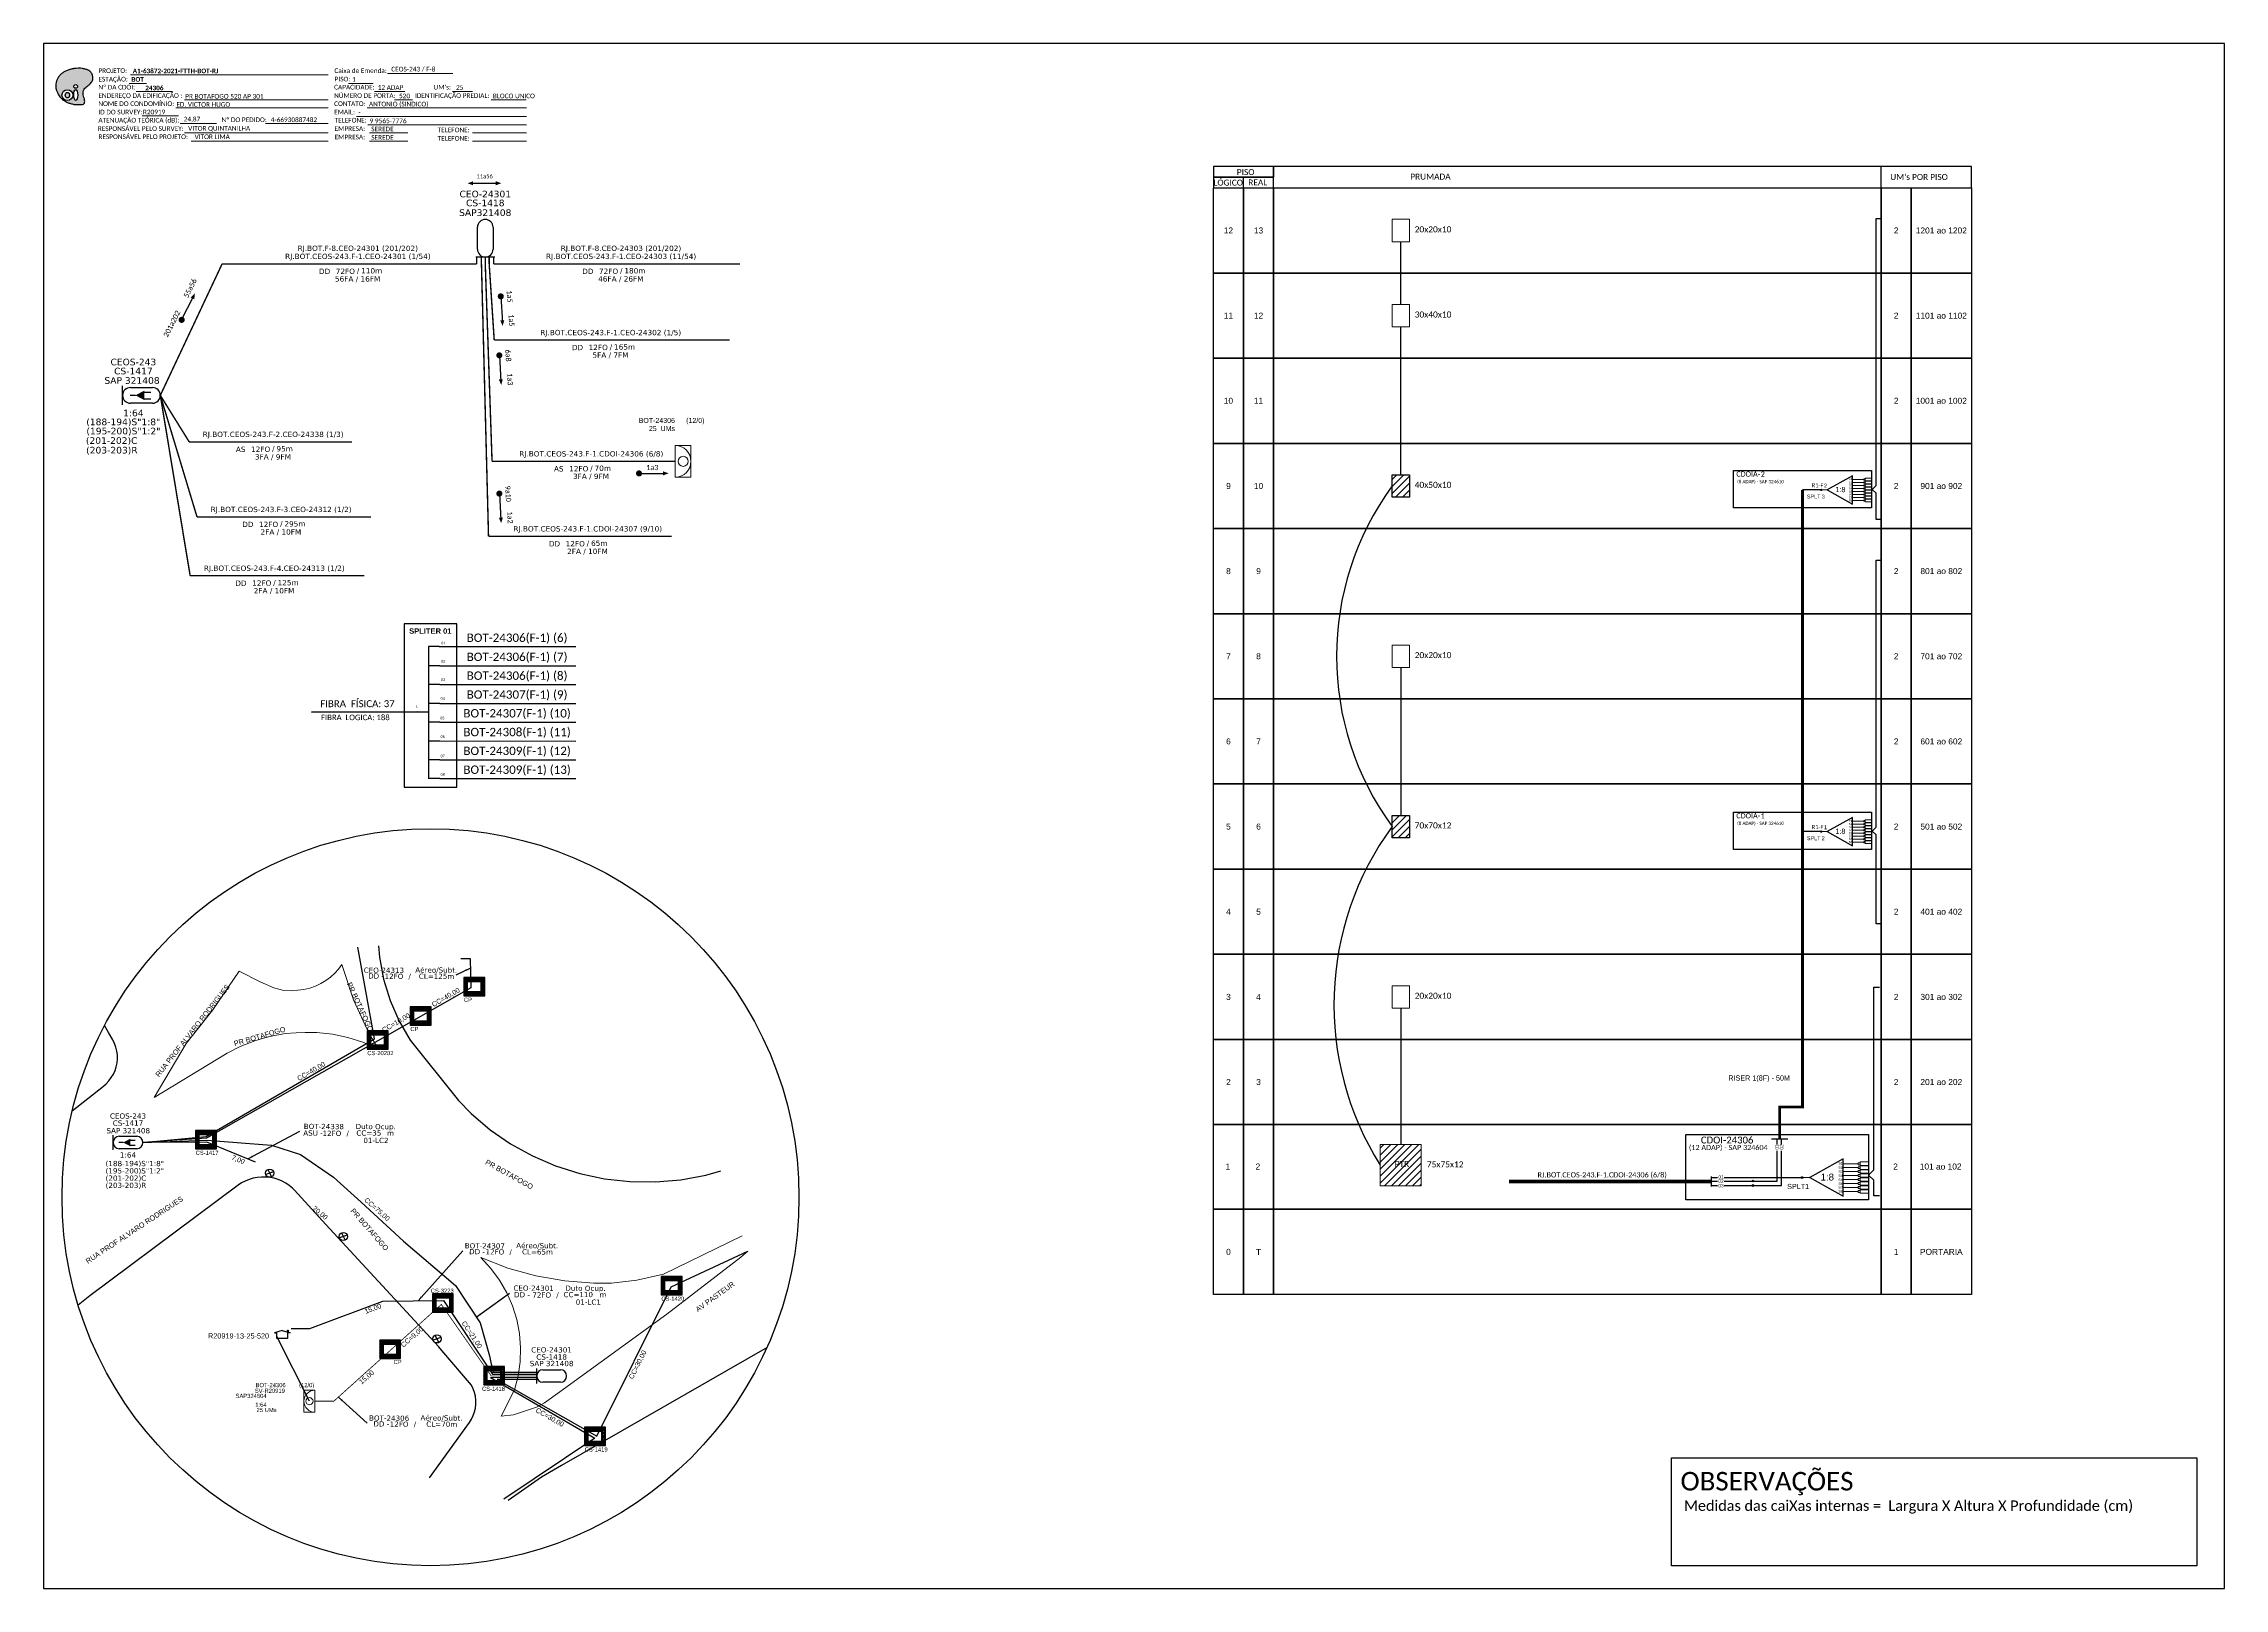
# Model space of a CAD drawing. Extents: x -89 to 749, y 705 to 1299.
import ezdxf
from ezdxf.enums import TextEntityAlignment as Align

# ---------------------------------------------------------------- set-up
doc = ezdxf.new("R2010")
doc.units = 0
for name, color, linetype in [('10.1-Caixas Subterrâneas', 5, 'Continuous'), ('10.4-Postes', 1, 'Continuous'), ('20.4-CEOS', 1, 'Continuous'), ('20.5-CEO', 1, 'Continuous'), ('CAP a instalar', 1, 'Continuous'), ('label_cabos', 7, 'Continuous'), ('Legenda', 1, 'Continuous'), ('METRAGEM', 92, 'Continuous'), ('QUADRA', 7, 'Continuous'), ('SETA', 7, 'Continuous'), ('surveys', 7, 'Continuous'), ('surveys legendas', 7, 'Continuous'), ('UNIFILAR', 7, 'Continuous')]:
    doc.layers.add(name, color=color, linetype=linetype)
for name, color, linetype, lineweight in [("20.0-LEGENDA DOS CDO'S", 1, 'Continuous', 0), ('20.1-CDO_INTERIOR', 1, 'Continuous', 0), ('40.1-ETIQUETAS', 1, 'Continuous', 20), ('Segmento Logradouro Texto', 7, 'Continuous', 0)]:
    doc.layers.add(name, color=color, linetype=linetype, lineweight=lineweight)
doc.layers.add('DROP DE CLIENTE', color=140, linetype='Continuous', plot=False)
doc.layers.add('EXTRA', color=50, linetype='Continuous', plot=False)
doc.styles.add('ARIAL', font='arial.ttf')
doc.styles.add('DIGICADE', font='arial.ttf')
doc.styles.add('siredit', font='verdana.ttf')
doc.styles.get("Standard").update_dxf_attribs({"font": 'arial.ttf'})
doc.styles.add('WMF-Calibri0', font='calibri.ttf')
doc.styles.add('WMF-Calibri1', font='calibrib.ttf')
doc.linetypes.add('FENCELINE1', pattern='A,0.25,-0.1,[133,ltypeshp.shx,S=0.1,R=0,X=-0.1,Y=0],-0.1,1', length=1.45)
doc.dimstyles.new('CC', dxfattribs={"dimtxt": 1, "dimasz": 2, "dimexe": 0.18, "dimexo": 0.0625, "dimgap": 0.09, "dimtad": 0, "dimdec": 0, "dimrnd": 1, "dimzin": 0, "dimdsep": 46, "dimtxsty": 'siredit', "dimblk": 'NONE', "dimcen": 0, "dimse1": 1, "dimse2": 1, "dimsd1": 1, "dimsd2": 1, "dimclrt": 7, "dimadec": 0, "dimazin": 0, "dimtfac": 1, "dimtdec": 0, "dimtofl": 0, "dimtmove": 0, "dimatfit": 3, "dimfxl": 0, "dimtolj": 1, "dimtzin": 0, "dimarcsym": 0})

# ---------------------------------------------------------------- blocks, each defined once
blk = doc.blocks.new('OI')
h = blk.add_hatch(color=40)
edge = h.paths.add_edge_path()
edge.add_spline(control_points=[(4.35, -0.67), (3.92, -0.99), (3.26, -1.5), (2.81, -2.59), (2.9, -3.5), (3.06, -4.27), (3.31, -4.85), (3.37, -5.39), (3.4, -5.88), (3.2, -6.4), (2.54, -6.61), (1.65, -6.63), (0.55, -6.67), (-0.56, -6.42), (-1.61, -6.14), (-2.77, -5.61), (-3.92, -4.77), (-4.89, -3.7), (-5.34, -2.65), (-5.6, -1.94), (-5.85, -0.96), (-5.71, 0.47), (-5.1, 2.02), (-4.14, 3.02), (-3.3, 3.61), (-2.37, 4.16), (-1.36, 4.44), (-0.56, 4.7), (0.79, 4.85), (2.24, 4.97), (3.79, 4.57), (4.67, 4.21), (5.44, 3.65), (5.76, 2.99), (6.03, 2.21), (6.01, 1.46), (5.72, 0.64), (5.31, 0.08), (4.88, -0.38), (4.51, -0.55), (4.35, -0.67)], knot_values=[0, 0, 0, 0, 1.60434, 2.417191, 3.427595, 4.282808, 4.776746, 5.304182, 5.888771, 6.258406, 6.858137, 7.79129, 8.986195, 10.124242, 11.187857, 12.242908, 13.953784, 15.414161, 16.515391, 17.349188, 17.675853, 19.552021, 21.515531, 22.568638, 23.63245, 24.621084, 25.782718, 26.745347, 27.142653, 29.870543, 31.004649, 31.921532, 32.709589, 33.801391, 34.042471, 35.192333, 35.971461, 36.628871, 37.254359, 37.836911, 37.836911, 37.836911, 37.836911], degree=3, periodic=0)
h.paths.add_polyline_path([(1.13, -0.87, -1), (-0.04, -0.87, -1)], flags=16)
edge = h.paths.add_edge_path(flags=16)
edge.add_ellipse((0.56, -3.59), major_axis=(-0.02, 1.71), ratio=0.361305, start_angle=0, end_angle=360)
h.paths.add_polyline_path([(-0.36, -3.62, -1), (-3.8, -3.62, -1)], flags=16)
edge = h.paths.add_edge_path(flags=0)
edge.add_ellipse((-2.08, -3.62), major_axis=(0, 0.885), ratio=0.758294, start_angle=0, end_angle=360)
at = {"color": 40}
for centre, radius in [((-2.08, -3.62), 1.72), ((0.54, -0.87), 0.587)]:
    blk.add_circle(centre, radius, dxfattribs=at)
blk.add_ellipse((-2.08, -3.62), major_axis=(0, 0.885), ratio=0.758294, start_param=-3.141592653589792, end_param=3.141592653589792, dxfattribs=at)
blk.add_ellipse((0.56, -3.59), major_axis=(-0.02, 1.71), ratio=0.361305, dxfattribs=at)
at = {"color": 40, "start_tangent": (-0.800898, -0.598801), "end_tangent": (-0.800898, -0.598801)}
blk.add_spline([(4.35, -0.67), (3.2, -1.78), (2.9, -2.54), (2.92, -3.55), (3.12, -4.38), (3.28, -4.85), (3.37, -5.37), (3.35, -5.95), (3.2, -6.29), (2.66, -6.55), (1.73, -6.63), (0.54, -6.62), (-0.58, -6.41), (-1.6, -6.11), (-2.56, -5.67), (-3.95, -4.67), (-4.89, -3.56), (-5.37, -2.56), (-5.64, -1.78), (-5.72, -1.46), (-5.63, 0.42), (-4.84, 2.22), (-4.13, 2.99), (-3.27, 3.62), (-2.4, 4.09), (-1.3, 4.47), (-0.37, 4.72), (0.02, 4.77), (2.75, 4.8), (3.85, 4.53), (4.69, 4.16), (5.31, 3.68), (5.85, 2.73), (5.93, 2.5), (5.94, 1.35), (5.67, 0.62), (5.29, 0.08), (4.84, -0.36), (4.35, -0.67)], degree=3, dxfattribs=at)
blk = doc.blocks.new('CARIMBO')
at = {"color": 7, "lineweight": 0}
for points in [[(134.48, -16.3), (159.61, -16.3)], [(35.15, -20.06), (41.7, -20.06)], [(35.66, -16.79), (111.64, -16.79)], [(37.81, -23.14), (51.75, -23.14)], [(119.43, -20.02), (128.92, -20.02)], [(129.48, -23.14), (141.1, -23.14)], [(159.42, -23.14), (167.09, -23.14)], [(40.13, -32.55), (54.07, -32.55)], [(52.97, -29.48), (111.64, -29.48)], [(56.38, -26.37), (111.64, -26.37)], [(122.56, -32.72), (187.83, -32.72)], [(126.6, -29.48), (187.83, -29.48)], [(137.07, -26.37), (144.01, -26.37)], [(174.24, -26.37), (187.8, -26.37)], [(54.67, -35.52), (68.61, -35.52)], [(56.38, -39.07), (111.64, -39.07)], [(126.84, -35.96), (187.83, -35.96)], [(127.45, -39.07), (142.25, -39.07)], [(167.06, -39.07), (187.83, -39.07)], [(58.87, -42.31), (111.64, -42.31)], [(127.45, -42.31), (142.25, -42.31)], [(167.06, -42.31), (187.83, -42.31)]]:
    blk.add_lwpolyline(points, dxfattribs=at)
at = {"color": 7, "xscale": 1.213923925163967, "yscale": 1.213923925163967, "zscale": 1.213923925163967, "rotation": 0.1532896023949059}
blk.add_blockref('OI', (13.86, -20.16), dxfattribs=at)
at = {"color": 7, "lineweight": 0, "style": 'WMF-Calibri0'}
for s, height, p in [('PROJETO:', 1.793, (23.26, -16.04)), ('Caixa de Emenda:', 1.7927, (114.02, -16.04)), ('ESTAÇÃO:', 1.793, (23.26, -19.32)), ('ENDEREÇO DA EDIFICAÇÃO :', 1.7927, (23.26, -25.63)), ('Nº DA CDOI:', 1.7927, (23.26, -22.39)), ('CAPACIDADE:', 1.7927, (113.91, -22.39)), ('NÚMERO DE PORTA:', 1.7927, (113.91, -25.63)), ('PISO:', 1.793, (114.09, -19.28)), ('IDENTIFICAÇÃO PREDIAL:', 1.7927, (144.99, -25.63)), ("UM's:", 1.793, (152.15, -22.39)), ('ATENUAÇÃO TEÓRICA (dB):', 1.7927, (23.26, -35.09)), ('NOME DO CONDOMÍNIO:', 1.7927, (23.26, -28.74)), ('ID DO SURVEY:', 1.7927, (23.26, -31.97)), ('CONTATO:', 1.793, (113.91, -28.74)), ('EMAIL:', 1.793, (113.91, -31.97)), ('TELEFONE:', 1.793, (114.09, -35.09)), ('RESPONSÁVEL PELO SURVEY:', 1.7927, (23.02, -38.32)), ('RESPONSÁVEL PELO PROJETO:', 1.7927, (23.26, -41.44)), ('EMPRESA:', 1.793, (114.09, -38.32)), ('EMPRESA:', 1.793, (114.09, -41.56)), ('TELEFONE:', 1.793, (153.7, -38.83)), ('TELEFONE:', 1.793, (153.7, -42.06))]:
    blk.add_text(s, height=height, dxfattribs=at).set_placement(p)
at = {"color": 7, "lineweight": 0, "flags": 8}
for tag, p, style in [('PROJ', (36.46, -16.13), 'WMF-Calibri1'), ('CEOS-XX', (135.87, -15.46), 'WMF-Calibri0'), ('EST', (35.94, -19.41), 'WMF-Calibri1'), ('LOGRADOURO', (56.65, -25.91), 'WMF-Calibri0'), ('PISO_PTR', (120.78, -19.42), 'WMF-Calibri0'), ('CAPAC.', (130.66, -22.52), 'WMF-Calibri0'), ('N°', (138.85, -25.77), 'WMF-Calibri0'), ("UC'S", (160.78, -22.54), 'WMF-Calibri0'), ('N°PREDIO', (174.94, -25.77), 'WMF-Calibri0'), ('_ID_', (40.39, -31.94), 'WMF-Calibri0'), ('NOME_DO_COND.', (53.23, -29.02), 'WMF-Calibri0'), ('O_POTEN', (56.06, -34.68), 'WMF-Calibri0'), ('EMAIL', (123.26, -32.12), 'WMF-Calibri0'), ('NOME_DO_CONTATO', (127.3, -28.89), 'WMF-Calibri0'), ('RES_SURVEY', (57.78, -38.23), 'WMF-Calibri0'), ('RES_PROJ', (60.27, -41.47), 'WMF-Calibri0'), ('TELEFONE', (127.55, -35.36), 'WMF-Calibri0'), ('EMP_RESP_SURVEY', (128.16, -38.47), 'WMF-Calibri0'), ('EMP_RESP_PROJ', (128.16, -41.71), 'WMF-Calibri0'), ('CONT_RESP_SURVEY', (167.76, -38.47), 'WMF-Calibri0'), ('CONT_RESP_PROJ', (167.76, -41.71), 'WMF-Calibri0')]:
    blk.add_attdef(tag, p, '', height=1.79, dxfattribs=dict(at, style=style))
at = {"color": 7, "lineweight": 0, "style": 'WMF-Calibri1', "flags": 8}
blk.add_attdef("N° CDO'S", text='', height=1.79, dxfattribs=at).set_placement((44.78, -22.68), align=Align.CENTER)
blk = doc.blocks.new('SURVEY_SURVEY')
for p, q in [((0, 0.0000152), (-0.0000151, 0.0000108)), ((-0.0000151, 0.0000108), (-0.0000104, 0.0000108)), ((-0.0000103, 0), (-0.0000103, 0.0000108)), ((0.0000103, 0), (-0.0000103, 0)), ((0, 0.0000152), (0.0000151, 0.0000108)), ((0.0000101, 0.0000159), (0.0000117, 0.0000159)), ((0.0000101, 0.0000123), (0.0000101, 0.0000159)), ((0.0000151, 0.0000108), (0.0000103, 0.0000108)), ((0.0000103, 0.0000108), (0.0000103, 0)), ((0.0000117, 0.0000159), (0.0000117, 0.0000119))]:
    blk.add_line(p, q)
blk = doc.blocks.new('*X59')
at = {"color": 0, "linetype": 'Continuous'}
for p, q in [((-1.25, 0.34099), (-0.49099, 1.1)), ((-1.25, 0.517767), (-0.667767, 1.1)), ((-1.25, 0.694544), (-0.844544, 1.1)), ((-1.25, 0.87132), (-1.02132, 1.1)), ((-1.25, 1.048097), (-1.198097, 1.1)), ((-1.25, 0.164214), (-0.8035, 0.610714)), ((-1.25, -0.012563), (-0.8035, 0.433937)), ((-1.25, -0.18934), (-0.8035, 0.25716)), ((-1.25, -0.366117), (-0.8035, 0.080383)), ((-0.789214, 0.625), (-0.314214, 1.1)), ((-0.612437, 0.625), (-0.137437, 1.1)), ((-0.43566, 0.625), (0.03934, 1.1)), ((-0.258883, 0.625), (0.216117, 1.1)), ((-0.082107, 0.625), (0.392893, 1.1)), ((0.09467, 0.625), (0.56967, 1.1)), ((0.271447, 0.625), (0.746447, 1.1)), ((0.448223, 0.625), (0.923223, 1.1)), ((0.625, 0.625), (1.1, 1.1)), ((0.801777, 0.625), (1.25, 1.073223)), ((0.8035, 0.449947), (1.25, 0.896447)), ((0.8035, 0.27317), (1.25, 0.71967)), ((0.8035, 0.096393), (1.25, 0.542893)), ((0.8035, -0.080383), (1.25, 0.366117)), ((0.8035, -0.25716), (1.25, 0.18934)), ((0.8035, -0.433937), (1.25, 0.012563)), ((-1.25, -0.542893), (-0.8035, -0.096393)), ((-1.25, -0.71967), (-0.8035, -0.27317)), ((-1.25, -0.896447), (-0.8035, -0.449947)), ((-1.25, -1.073223), (-0.801777, -0.625)), ((-1.1, -1.1), (-0.625, -0.625)), ((-0.923223, -1.1), (-0.448223, -0.625)), ((-0.746447, -1.1), (-0.271447, -0.625)), ((-0.56967, -1.1), (-0.09467, -0.625)), ((-0.392893, -1.1), (0.082107, -0.625)), ((-0.216117, -1.1), (0.258883, -0.625)), ((-0.03934, -1.1), (0.43566, -0.625)), ((0.137437, -1.1), (0.612437, -0.625)), ((0.314214, -1.1), (0.789214, -0.625)), ((0.49099, -1.1), (1.25, -0.34099)), ((0.667767, -1.1), (1.25, -0.517767)), ((0.8035, -0.610714), (1.25, -0.164214)), ((0.844544, -1.1), (1.25, -0.694544)), ((1.02132, -1.1), (1.25, -0.87132)), ((1.198097, -1.1), (1.25, -1.048097))]:
    blk.add_line(p, q, dxfattribs=at)
blk = doc.blocks.new('MANHOLE_MQ')
at = {"color": 0, "linetype": 'Continuous'}
for p, q in [((0.0000062, 0.0000057), (-0.0000063, 0.0000057)), ((-0.0000063, 0.0000057), (-0.0000063, -0.0000053)), ((-0.000004, 0.0000033), (0.000004, 0.0000033)), ((-0.000004, -0.0000029), (-0.000004, 0.0000033)), ((0.000004, 0.0000033), (0.000004, -0.0000029)), ((0.0000062, -0.0000053), (0.0000062, 0.0000057)), ((-0.0000063, -0.0000053), (0.0000062, -0.0000053)), ((0.000004, -0.0000029), (-0.000004, -0.0000029)), ((0.000004, -0.0000029), (0.000004, -0.0000029))]:
    blk.add_line(p, q, dxfattribs=at)
at = {"color": 0, "linetype": 'Continuous', "xscale": 5e-06, "yscale": 5e-06, "zscale": 1e-05}
blk.add_blockref('*X59', (0, 0.0000002), dxfattribs=at)
blk = doc.blocks.new('*U80')
at = {"layer": '20.4-CEOS', "color": 7, "style": 'siredit'}
for tag, p in [('FIBRAS_SPLITTER', (0, 0)), ('FIBRAS_TOP_C', (0, -4.13)), ('RESERVA_FINAIS', (0, -5.46))]:
    blk.add_attdef(tag, p, '', height=1.01, dxfattribs=at)
for tag, p, flags in [('QTDE', (0, -9.4), 1), ('ID_ATIVIDADE', (0, -6.77), 3), ('FATOR', (0, -8.09), 1), ('FID', (0, -10.71), 1)]:
    blk.add_attdef(tag, p, '', height=1.01, dxfattribs=dict(at, flags=flags))
blk = doc.blocks.new('*U81')
at = {"layer": '20.4-CEOS', "color": 7, "style": 'siredit'}
blk.add_attdef('FIBRAS_SPLITTER', (0, 0), '', height=1.01, dxfattribs=at)
for tag, p, flags in [('QTDE', (0, -4.11), 1), ('ID_ATIVIDADE', (0, -1.48), 3), ('FATOR', (0, -2.79), 3), ('FID', (0, -5.42), 1)]:
    blk.add_attdef(tag, p, '', height=1.01, dxfattribs=dict(at, flags=flags))
blk = doc.blocks.new('_None')
blk = doc.blocks.new('Inst CB DT OCUP CFOA-SM-DD-S-72')
at = {"layer": 'label_cabos', "color": 0, "style": 'siredit'}
for tag, flags, p in [('ID_ATIVIDADE', 3, (1.31, 2.67)), ('FATOR', 1, (11.56, 2.55))]:
    blk.add_attdef(tag, text='', height=1, rotation=359.69, dxfattribs=dict(at, flags=flags)).set_placement(p, align=Align.MIDDLE_CENTER)
for tag, p in [('TIPO_CABO', (1.11, 0)), ('DESTINO_CABO', (3.13, 1.26)), ('CABO', (4.69, -0.05)), ('/', (7.71, -0.05)), ('LANCE', (10.41, 0.02)), ('TIPO_CABO', (13.11, 1.24)), ('UND', (16.46, 0)), ('FID', (13.65, -1.41))]:
    blk.add_attdef(tag, text='', height=1, rotation=359.69, dxfattribs=at).set_placement(p, align=Align.MIDDLE_CENTER)
blk.add_attdef('QTDE', (11.93, -0.45), '', height=1, rotation=359.69, dxfattribs=at)
blk = doc.blocks.new('Inst CB DT OCUP CFOA-SM-ASU-120-S-12')
at = {"layer": 'label_cabos', "color": 0, "style": 'siredit'}
for tag, flags, p in [('ID_ATIVIDADE', 3, (1.31, 2.67)), ('FATOR', 1, (11.56, 2.55))]:
    blk.add_attdef(tag, text='', height=1, rotation=359.69, dxfattribs=dict(at, flags=flags)).set_placement(p, align=Align.MIDDLE_CENTER)
for tag, p in [('TIPO_CABO', (1.26, 0)), ('DESTINO_CABO', (3.13, 1.26)), ('CABO', (4.69, -0.05)), ('/', (7.71, -0.05)), ('LANCE', (10.91, 0)), ('TIPO_CABO', (13.11, 1.24)), ('UND', (15.96, 0)), ('FID', (13.15, -1.41))]:
    blk.add_attdef(tag, text='', height=1, rotation=359.69, dxfattribs=at).set_placement(p, align=Align.MIDDLE_CENTER)
blk.add_attdef('QTDE', (12.43, -0.47), '', height=1, rotation=359.69, dxfattribs=at)
blk = doc.blocks.new('LEGENDA DOS CABOS')
at = {"layer": 'EXTRA', "color": 0, "style": 'siredit'}
for tag, p in [('ID', (4.6, 0.97)), ('XX', (9.03, 0.97))]:
    blk.add_attdef(tag, text='', height=0.48, rotation=359.69, dxfattribs=at).set_placement(p, align=Align.MIDDLE_CENTER)
at = {"layer": 'Legenda', "color": 0, "style": 'siredit'}
for tag, p in [('TIPO_CABO', (1.31, 0)), ('CABO', (4.69, -0.05)), ('/', (6.81, -0.05)), ('METROS', (10.03, -0.05))]:
    blk.add_attdef(tag, text='', height=0.8, rotation=359.69, dxfattribs=at).set_placement(p, align=Align.MIDDLE_CENTER)
blk = doc.blocks.new('CEOS_RP_CT_DRT')
at = {"layer": '20.4-CEOS', "color": 0}
for p, q in [((-4.54, 1.19), (-1.19, 1.19)), ((-1.19, -1.19), (-4.54, -1.19))]:
    blk.add_line(p, q, dxfattribs=at)
for points in [[(-5.73, -1.43), (-5.73, 1.44)], [(-3.79, 0), (-4.59, 0)], [(-2.47, 0.48), (-1.45, 0.48)], [(-2.47, -0.52), (-1.45, -0.52)]]:
    blk.add_lwpolyline(points, dxfattribs=at)
blk.add_lwpolyline([(-3.79, 0, 0, 1.47, 0), (-2.41, 0, 1.47, 1.47, 0)], format="xyseb", dxfattribs=at)
for centre, start, end in [((-4.54, 0), 90, 270), ((-1.19, 0), 270, 90)]:
    blk.add_arc(centre, 1.19, start, end, dxfattribs=at)
at = {"layer": '20.4-CEOS', "color": 7, "style": 'siredit'}
for tag, p in [('Nº_DA_CEOS', (-2.86, 5.6)), ('LOCAL', (-2.86, 4.24)), ('SAP', (-2.86, 2.78)), ('RACIO_SPLITAGEM', (-2.86, -1.88)), ('FIBRAS_SPLITTER', (-2.86, -3.58)), ('RESERVA_FINAIS', (-2.86, -6.39)), ('FIBRAS_TOP_C', (-2.86, -5.08))]:
    blk.add_attdef(tag, text='', height=1.01, dxfattribs=at).set_placement(p, align=Align.TOP_CENTER)
blk = doc.blocks.new('ETIQUETA_RS5F')
at = {"layer": '40.1-ETIQUETAS', "color": 0, "style": 'siredit'}
blk.add_text('/', height=1.5, dxfattribs=at).set_placement((1.58, -1.95), align=Align.MIDDLE_RIGHT)
for tag, p in [('ETIQUETA_R_SECUNDARIA', (1.21, 2.1)), ('ETIQUETA_R_PRIMARIA', (1.21, 4.1)), ('F_ATIVAS/F_MORTAS', (1.14, -4.24))]:
    blk.add_attdef(tag, text='', height=1.5, dxfattribs=at).set_placement(p, align=Align.MIDDLE_CENTER)
for tag, p in [('TIPO_CABO', (-6.58, -2.12)), ('CAP_CABO', (0.4, -2.09))]:
    blk.add_attdef(tag, text='', height=1.5, dxfattribs=at).set_placement(p, align=Align.MIDDLE_RIGHT)
blk.add_attdef('METROS', text='', height=1.5, dxfattribs=at).set_placement((2.14, -1.95), align=Align.MIDDLE_LEFT)
for tag, p in [('FUSÃO_1', (0.85, -8.39)), ('FUSÃO_2', (0.85, -10.6)), ('FUSÃO_3', (0.85, -12.93)), ('FUSÃO_4', (0.85, -15.14)), ('FUSÃO_5', (0.85, -17.16))]:
    blk.add_attdef(tag, text='', height=1.5, dxfattribs=at).set_placement(p, align=Align.CENTER)
blk = doc.blocks.new('SAN')
at = {"layer": 'SETA'}
blk.add_lwpolyline([(-2.58, 0), (6.02, 0)], dxfattribs=at)
for points in [[(-2.1, -0.66), (-3.93, 0), (-2.1, 0.67)], [(5.33, 0.68), (7.16, 0.01), (5.33, -0.65)]]:
    blk.add_solid(points, dxfattribs=at)
blk = doc.blocks.new('SPLT_1-8_SC-APC')
at = {"color": 1, "lineweight": 0}
blk.add_lwpolyline([(-17.04, -7.55), (-19.26, -7.55)], dxfattribs=at)
at = {"color": 1}
blk.add_lwpolyline([(-7.37, -2.1), (-17.04, -7.55), (-7.37, -13), (-7.37, -2.1)], dxfattribs=at)
at = {"color": 3, "lineweight": 0}
for points in [[(-2.99, -3.51), (-7.37, -3.51)], [(-7.37, -4.66), (-2.99, -4.66)], [(-7.37, -5.82), (-2.99, -5.82)], [(-7.37, -6.97), (-2.99, -6.97)], [(-7.37, -8.12), (-2.99, -8.12)], [(-2.41, -3.02), (-2.41, -4)], [(-2.41, -3.02), (0, -3.02)], [(-2.41, -4), (0, -4)], [(-2.41, -4.17), (-2.41, -5.16)], [(-2.41, -4.17), (0, -4.17)], [(-2.41, -5.16), (0, -5.16)], [(-2.41, -5.32), (-2.41, -6.31)], [(-2.41, -5.32), (0, -5.32)], [(-2.41, -6.31), (0, -6.31)], [(-2.41, -6.48), (-2.41, -7.46)], [(-2.41, -6.48), (0, -6.48)], [(-2.41, -7.46), (0, -7.46)], [(-2.41, -7.63), (-2.41, -8.62)], [(-2.41, -7.63), (0, -7.63)], [(-7.37, -9.28), (-2.99, -9.28)], [(-7.37, -10.43), (-2.99, -10.43)], [(-7.37, -11.58), (-2.99, -11.58)], [(-2.41, -8.62), (0, -8.62)], [(-2.41, -8.78), (-2.41, -9.77)], [(-2.41, -8.78), (0, -8.78)], [(-2.41, -9.77), (0, -9.77)], [(-2.41, -9.94), (-2.41, -10.92)], [(-2.41, -9.94), (0, -9.94)], [(-2.41, -10.92), (0, -10.92)], [(-2.41, -11.09), (-2.41, -12.08)], [(-2.41, -11.09), (0, -11.09)], [(-2.41, -12.08), (0, -12.08)]]:
    blk.add_lwpolyline(points, dxfattribs=at)
for points in [[(-2.99, -3.22), (-2.41, -3.22), (-2.41, -3.8), (-2.99, -3.8)], [(-2.99, -4.38), (-2.41, -4.38), (-2.41, -4.95), (-2.99, -4.95)], [(-2.99, -5.53), (-2.41, -5.53), (-2.41, -6.1), (-2.99, -6.1)], [(-2.99, -6.68), (-2.41, -6.68), (-2.41, -7.26), (-2.99, -7.26)], [(-2.99, -7.84), (-2.41, -7.84), (-2.41, -8.41), (-2.99, -8.41)], [(-2.99, -8.99), (-2.41, -8.99), (-2.41, -9.56), (-2.99, -9.56)], [(-2.99, -10.14), (-2.41, -10.14), (-2.41, -10.72), (-2.99, -10.72)], [(-2.99, -11.3), (-2.41, -11.3), (-2.41, -11.87), (-2.99, -11.87)]]:
    blk.add_lwpolyline(points, close=True, dxfattribs=at)
at = {"color": 1, "style": 'ARIAL'}
for s, height, p in [('1:8', 2, (-13.91, -8.4)), ('S1', 0.75, (-8.74, -3.78)), ('S2', 0.75, (-8.74, -4.97)), ('S3', 0.75, (-8.74, -6.18)), ('S4', 0.75, (-8.74, -7.36)), ('S5', 0.75, (-8.74, -8.57)), ('S6', 0.75, (-8.74, -9.69)), ('S7', 0.75, (-8.74, -10.78)), ('S8', 0.75, (-8.74, -11.9))]:
    blk.add_text(s, height=height, dxfattribs=at).set_placement(p)

msp = doc.modelspace()

# ---------------------------------------------------------------- hatches: boundary and pattern name
h = msp.add_hatch()
h.set_pattern_fill('ANSI31', color=1, scale=0.6)
h.set_pattern_definition([(45, (-578.091, -10.598), (-1.3470384, 1.3470384), [])])
h.paths.add_polyline_path([(429.22, 1002.27), (429.22, 993.65), (435.85, 993.65), (435.85, 1002.27)])
h.paths.add_polyline_path([(429.22, 1124.62), (435.85, 1124.62), (435.85, 1133.24), (429.22, 1133.24)])
h = msp.add_hatch(color=3)
h.dxf.hatch_style = 1
edge = h.paths.add_edge_path()
edge.add_arc((594.31, 1127.4), 0.256, 0, 360)
h = msp.add_hatch(color=3)
h.dxf.hatch_style = 1
edge = h.paths.add_edge_path()
edge.add_arc((594.31, 996.01), 0.256, 0, 360)
h = msp.add_hatch()
h.set_pattern_fill('ANSI31', color=1, scale=0.6)
h.set_pattern_definition([(45, (-243.427, 3546.9188), (-1.3470384, 1.3470384), [])])
h.paths.add_polyline_path([(440.44, 875.66), (424.63, 875.66), (424.63, 859.86), (440.44, 859.86)])
h.paths.add_polyline_path([(429.37, 866.49), (436.17, 866.49), (436.17, 869.96), (429.37, 869.96)], flags=24)
h = msp.add_hatch(color=3)
h.dxf.hatch_style = 1
edge = h.paths.add_edge_path()
edge.add_arc((567.99, 861.66), 0.339, 0, 360)
h = msp.add_hatch(color=3)
h.dxf.hatch_style = 1
edge = h.paths.add_edge_path()
edge.add_arc((567.99, 859.94), 0.339, 0, 360)
h = msp.add_hatch(color=3)
h.dxf.hatch_style = 1
edge = h.paths.add_edge_path()
edge.add_arc((586.92, 862.99), 0.339, 0, 360)

# ---------------------------------------------------------------- linework, layer by layer
at = {"color": 7, "linetype": 'Continuous'}
for p, q in [((58.69, 1067.15, 1.17), (58.69, 1016.36, 1.17)), ((62.81, 1067.15, 1.17), (58.69, 1067.15, 1.17)), ((63.01, 1059.8, 1.17), (58.9, 1059.8, 1.17)), ((63.01, 1052.56, 1.17), (58.9, 1052.56, 1.17)), ((54.42, 1042.09, 1.17), (58.68, 1042.09, 1.17)), ((63.01, 1045.28, 1.17), (58.9, 1045.28, 1.17)), ((63.01, 1038.07, 1.17), (58.9, 1038.07, 1.17)), ((63.01, 1030.86, 1.17), (58.9, 1030.86, 1.17)), ((63.01, 1023.62, 1.17), (58.9, 1023.62, 1.17)), ((63.01, 1016.4, 1.17), (58.9, 1016.4, 1.17))]:
    msp.add_line(p, q, dxfattribs=at)
at = {"color": 10, "linetype": 'Continuous'}
for p, q in [((62.81, 1067.15, 1.17), (115.38, 1067.14, 1.17)), ((63.01, 1059.8, 1.17), (115.38, 1059.79, 1.17)), ((63.01, 1052.57, 1.17), (115.38, 1052.56, 1.17)), ((63.01, 1045.3, 1.17), (115.38, 1045.28, 1.17)), ((63.01, 1038.09, 1.17), (115.38, 1038.07, 1.17)), ((63.01, 1030.88, 1.17), (115.38, 1030.86, 1.17)), ((63.01, 1023.64, 1.17), (115.38, 1023.62, 1.17)), ((63.01, 1016.4, 1.17), (115.38, 1016.38, 1.17))]:
    msp.add_line(p, q, dxfattribs=at)
at = {"color": 1, "linetype": 'Continuous', "lineweight": 60}
msp.add_line((54.42, 1042.09, 1.17), (13.74, 1041.96, 1.17), dxfattribs=at)
at = {"color": 3}
for p, q in [((551.91, 862.99), (554.38, 862.99)), ((556.92, 862.99), (577, 862.99)), ((577.53, 862.99), (586.92, 862.99))]:
    msp.add_line(p, q, dxfattribs=at)
for points in [[(-89.32, 705.02), (749.25, 705.02), (749.25, 1299.02), (-89.32, 1299.02), (-89.32, 705.02)], [(383.64, 1243.54), (652.01, 1243.54), (652.01, 1251.76), (383.64, 1251.76), (383.64, 1251.76), (383.64, 1247.65)], [(617.25, 1243.54), (617.25, 1251.76)], [(372.07, 1243.54), (372.07, 1247.65)]]:
    msp.add_lwpolyline(points)
at = {"color": 7, "lineweight": 0}
msp.add_lwpolyline([(-4.01, 1268.26), (20.14, 1268.26)], dxfattribs=at)
for points in [[(360.49, 1247.65), (383.64, 1247.65), (383.64, 1251.76), (360.49, 1251.76)], [(360.49, 1243.54), (383.64, 1243.54), (383.64, 1247.65), (360.49, 1247.65)], [(360.49, 1243.54), (372.07, 1243.54), (372.07, 1210.79), (360.49, 1210.79)], [(372.07, 1243.54), (383.64, 1243.54), (383.64, 1210.79), (372.07, 1210.79)], [(383.64, 1243.54), (617.25, 1243.54), (617.25, 1210.79), (383.64, 1210.79)], [(617.25, 1243.54), (628.83, 1243.54), (628.83, 1210.79), (617.25, 1210.79)], [(628.83, 1243.54), (651.97, 1243.54), (651.97, 1210.79), (628.83, 1210.79)], [(360.49, 1210.79), (372.07, 1210.79), (372.07, 1178.05), (360.49, 1178.05)], [(372.07, 1210.79), (383.64, 1210.79), (383.64, 1178.05), (372.07, 1178.05)], [(383.64, 1210.79), (617.25, 1210.79), (617.25, 1178.05), (383.64, 1178.05)], [(617.25, 1210.79), (628.83, 1210.79), (628.83, 1178.05), (617.25, 1178.05)], [(628.83, 1210.79), (651.97, 1210.79), (651.97, 1178.05), (628.83, 1178.05)], [(360.49, 1178.05), (372.07, 1178.05), (372.07, 1145.31), (360.49, 1145.31)], [(372.07, 1178.05), (383.64, 1178.05), (383.64, 1145.31), (372.07, 1145.31)], [(383.64, 1178.05), (617.25, 1178.05), (617.25, 1145.31), (383.64, 1145.31)], [(617.25, 1178.05), (628.83, 1178.05), (628.83, 1145.31), (617.25, 1145.31)], [(628.83, 1178.05), (651.97, 1178.05), (651.97, 1145.31), (628.83, 1145.31)], [(360.49, 1145.31), (372.07, 1145.31), (372.07, 1112.56), (360.49, 1112.56)], [(372.07, 1145.31), (383.64, 1145.31), (383.64, 1112.56), (372.07, 1112.56)], [(383.64, 1145.31), (617.25, 1145.31), (617.25, 1112.56), (383.64, 1112.56)], [(617.25, 1145.31), (628.83, 1145.31), (628.83, 1112.56), (617.25, 1112.56)], [(628.83, 1145.31), (651.97, 1145.31), (651.97, 1112.56), (628.83, 1112.56)], [(360.49, 1112.56), (372.07, 1112.56), (372.07, 1079.82), (360.49, 1079.82)], [(372.07, 1112.56), (383.64, 1112.56), (383.64, 1079.82), (372.07, 1079.82)], [(383.64, 1112.56), (617.25, 1112.56), (617.25, 1079.82), (383.64, 1079.82)], [(617.25, 1112.56), (628.83, 1112.56), (628.83, 1079.82), (617.25, 1079.82)], [(628.83, 1112.56), (651.97, 1112.56), (651.97, 1079.82), (628.83, 1079.82)], [(360.49, 1079.82), (372.07, 1079.82), (372.07, 1047.08), (360.49, 1047.08)], [(372.07, 1079.82), (383.64, 1079.82), (383.64, 1047.08), (372.07, 1047.08)], [(383.64, 1079.82), (617.25, 1079.82), (617.25, 1047.08), (383.64, 1047.08)], [(617.25, 1079.82), (628.83, 1079.82), (628.83, 1047.08), (617.25, 1047.08)], [(628.83, 1079.82), (651.97, 1079.82), (651.97, 1047.08), (628.83, 1047.08)], [(360.49, 1047.08), (372.07, 1047.08), (372.07, 1014.33), (360.49, 1014.33)], [(372.07, 1047.08), (383.64, 1047.08), (383.64, 1014.33), (372.07, 1014.33)], [(383.64, 1047.08), (617.25, 1047.08), (617.25, 1014.33), (383.64, 1014.33)], [(617.25, 1047.08), (628.83, 1047.08), (628.83, 1014.33), (617.25, 1014.33)], [(628.83, 1047.08), (651.97, 1047.08), (651.97, 1014.33), (628.83, 1014.33)], [(360.49, 1014.33), (372.07, 1014.33), (372.07, 981.59), (360.49, 981.59)], [(372.07, 1014.33), (383.64, 1014.33), (383.64, 981.59), (372.07, 981.59)], [(383.64, 1014.33), (617.25, 1014.33), (617.25, 981.59), (383.64, 981.59)], [(617.25, 1014.33), (628.83, 1014.33), (628.83, 981.59), (617.25, 981.59)], [(628.83, 1014.33), (651.97, 1014.33), (651.97, 981.59), (628.83, 981.59)], [(360.49, 981.59), (372.07, 981.59), (372.07, 948.84), (360.49, 948.84)], [(372.07, 981.59), (383.64, 981.59), (383.64, 948.84), (372.07, 948.84)], [(383.64, 981.59), (617.25, 981.59), (617.25, 948.84), (383.64, 948.84)], [(617.25, 981.59), (628.83, 981.59), (628.83, 948.84), (617.25, 948.84)], [(628.83, 981.59), (651.97, 981.59), (651.97, 948.84), (628.83, 948.84)], [(360.49, 948.84), (372.07, 948.84), (372.07, 916.1), (360.49, 916.1)], [(372.07, 948.84), (383.64, 948.84), (383.64, 916.1), (372.07, 916.1)], [(383.64, 948.84), (617.25, 948.84), (617.25, 916.1), (383.64, 916.1)], [(617.25, 948.84), (628.83, 948.84), (628.83, 916.1), (617.25, 916.1)], [(628.83, 948.84), (651.97, 948.84), (651.97, 916.1), (628.83, 916.1)], [(360.49, 916.1), (372.07, 916.1), (372.07, 883.36), (360.49, 883.36)], [(372.07, 916.1), (383.64, 916.1), (383.64, 883.36), (372.07, 883.36)], [(383.64, 916.1), (617.25, 916.1), (617.25, 883.36), (383.64, 883.36)], [(617.25, 916.1), (628.83, 916.1), (628.83, 883.36), (617.25, 883.36)], [(628.83, 916.1), (651.97, 916.1), (651.97, 883.36), (628.83, 883.36)], [(360.49, 883.36), (372.07, 883.36), (372.07, 850.8), (360.49, 850.8)], [(372.07, 883.36), (383.64, 883.36), (383.64, 850.8), (372.07, 850.8)], [(383.64, 883.36), (617.25, 883.36), (617.25, 850.8), (383.64, 850.8)], [(617.25, 883.36), (628.83, 883.36), (628.83, 850.8), (617.25, 850.8)], [(628.83, 883.36), (651.97, 883.36), (651.97, 850.8), (628.83, 850.8)], [(360.49, 850.8), (372.07, 850.8), (372.07, 818.06), (360.49, 818.06)], [(372.07, 850.8), (383.64, 850.8), (383.64, 818.06), (372.07, 818.06)], [(383.64, 850.8), (617.25, 850.8), (617.25, 818.06), (383.64, 818.06)], [(617.25, 850.8), (628.83, 850.8), (628.83, 818.06), (617.25, 818.06)], [(628.83, 850.8), (651.97, 850.8), (651.97, 818.06), (628.83, 818.06)]]:
    msp.add_lwpolyline(points, close=True)
at = {"color": 0, "lineweight": 0}
for points in [[(429.22, 1231.48), (435.85, 1231.48), (435.85, 1222.86), (429.22, 1222.86)], [(429.22, 1198.73), (435.85, 1198.73), (435.85, 1190.11), (429.22, 1190.11)], [(429.22, 1067.76), (435.85, 1067.76), (435.85, 1059.14), (429.22, 1059.14)], [(429.22, 936.78), (435.85, 936.78), (435.85, 928.16), (429.22, 928.16)]]:
    msp.add_lwpolyline(points, close=True, dxfattribs=at)
at = {"color": 3}
for points in [[(617.02, 1116.07), (615.37, 1116.07), (615.37, 1126.11), (613.8, 1127.62), (615.37, 1129.12), (615.37, 1231.75), (617.02, 1231.75)], [(432.53, 1198.73), (432.53, 1222.86)], [(432.53, 1133.24), (432.53, 1190.11)], [(617.02, 960.59), (615.37, 960.59), (615.37, 994.72), (613.8, 996.23), (615.37, 997.74), (615.37, 1100.36), (617.02, 1100.36)], [(432.53, 1059.14), (432.53, 1002.27)], [(616.65, 855.97), (614.47, 855.97), (614.47, 861.97), (612.39, 863.96), (614.47, 865.96), (614.47, 936.21), (616.65, 936.21)], [(432.53, 928.16), (432.53, 875.66)]]:
    msp.add_lwpolyline(points, dxfattribs=at)
at = {"const_width": 1.17, "elevation": 1.17}
for points in [[(86.44, 1202.42, 1), (86.51, 1201.26, 1)], [(85.89, 1179.74, 1), (85.96, 1178.57, 1)], [(139.05, 1133.76, 1), (140.22, 1133.76, 1)], [(85.89, 1126.58, 1), (85.96, 1125.42, 1)]]:
    msp.add_lwpolyline(points, format="xyb", close=True, dxfattribs=at)
at = {"const_width": 1.17}
msp.add_lwpolyline([(-36.51, 1192.28, 1), (-35.98, 1193.33, 1)], format="xyb", close=True, dxfattribs=at)
at = {"color": 1}
for points in [[(429.22, 1133.24), (435.85, 1133.24), (435.85, 1124.62), (429.22, 1124.62)], [(560.47, 1134.85), (613.6, 1134.85), (613.6, 1120.53), (560.47, 1120.53)], [(429.22, 1002.27), (435.85, 1002.27), (435.85, 993.65), (429.22, 993.65)], [(560.47, 1003.46), (613.6, 1003.46), (613.6, 989.15), (560.47, 989.15)], [(542.11, 879.56), (612.39, 879.56), (612.39, 854.46), (542.11, 854.46)]]:
    msp.add_lwpolyline(points, close=True, dxfattribs=at)
at = {"color": 5, "const_width": 1.1}
msp.add_lwpolyline([(587.05, 1127.4), (587.05, 890.15), (578.23, 890.15), (578.23, 877.92)], dxfattribs=at)
at = {"color": 5}
for points in [[(594.31, 1127.4), (587.05, 1127.4)], [(594.31, 996.01), (587.05, 996.01)], [(567.99, 861.66), (577.26, 861.66), (577.26, 873.22)], [(567.99, 859.94), (578.99, 859.94), (578.99, 873.22)], [(575.08, 877.92), (581.37, 877.92)], [(577.26, 875.69), (577.26, 877.92)], [(578.99, 875.69), (578.99, 877.92)]]:
    msp.add_lwpolyline(points, dxfattribs=at)
at = {"color": 7, "elevation": 1.17}
msp.add_lwpolyline([(49.37, 1013.1), (69.58, 1013.1), (69.58, 1075.86), (49.37, 1075.86)], close=True, dxfattribs=at)
at = {"color": 1, "lineweight": 0}
msp.add_lwpolyline([(424.63, 875.66), (440.44, 875.66), (440.44, 859.86), (424.63, 859.86)], close=True, dxfattribs=at)
at = {"color": 1}
for points in [[(602.65, 870.19), (589.86, 862.99), (602.65, 855.78), (602.65, 870.19)], [(551.91, 863.36), (551.91, 859.56)]]:
    msp.add_lwpolyline(points, dxfattribs=at)
at = {"color": 3, "lineweight": 0}
for points in [[(608.44, 868.32), (602.65, 868.32)], [(602.65, 866.8), (608.44, 866.8)], [(602.65, 865.27), (608.44, 865.27)], [(602.65, 863.75), (608.44, 863.75)], [(609.2, 868.98), (609.2, 867.67)], [(609.2, 868.98), (612.39, 868.98)], [(609.2, 867.67), (612.39, 867.67)], [(609.2, 867.45), (609.2, 866.15)], [(609.2, 867.45), (612.39, 867.45)], [(609.2, 866.15), (612.39, 866.15)], [(609.2, 865.93), (609.2, 864.62)], [(609.2, 865.93), (612.39, 865.93)], [(609.2, 864.62), (612.39, 864.62)], [(609.2, 864.4), (609.2, 863.1)], [(609.2, 864.4), (612.39, 864.4)], [(602.65, 862.22), (608.44, 862.22)], [(602.65, 860.7), (608.44, 860.7)], [(602.65, 859.17), (608.44, 859.17)], [(602.65, 857.65), (608.44, 857.65)], [(609.2, 863.1), (612.39, 863.1)], [(609.2, 862.88), (609.2, 861.57)], [(609.2, 862.88), (612.39, 862.88)], [(609.2, 861.57), (612.39, 861.57)], [(609.2, 861.35), (609.2, 860.05)], [(609.2, 861.35), (612.39, 861.35)], [(609.2, 860.05), (612.39, 860.05)], [(609.2, 859.83), (609.2, 858.52)], [(609.2, 859.83), (612.39, 859.83)], [(609.2, 858.52), (612.39, 858.52)], [(609.2, 858.3), (609.2, 857)], [(609.2, 858.3), (612.39, 858.3)], [(609.2, 857), (612.39, 857)]]:
    msp.add_lwpolyline(points, dxfattribs=at)
for points in [[(608.44, 868.7), (609.2, 868.7), (609.2, 867.95), (608.44, 867.95)], [(608.44, 867.18), (609.2, 867.18), (609.2, 866.42), (608.44, 866.42)], [(608.44, 865.65), (609.2, 865.65), (609.2, 864.9), (608.44, 864.9)], [(608.44, 864.13), (609.2, 864.13), (609.2, 863.37), (608.44, 863.37)], [(608.44, 862.6), (609.2, 862.6), (609.2, 861.85), (608.44, 861.85)], [(608.44, 861.08), (609.2, 861.08), (609.2, 860.32), (608.44, 860.32)], [(608.44, 859.55), (609.2, 859.55), (609.2, 858.79), (608.44, 858.79)], [(608.44, 858.03), (609.2, 858.03), (609.2, 857.27), (608.44, 857.27)]]:
    msp.add_lwpolyline(points, close=True, dxfattribs=at)
at = {"color": 1, "const_width": 1.36}
msp.add_lwpolyline([(474.17, 861.51), (551.91, 861.5)], dxfattribs=at)
at = {"color": 2}
for points in [[(551.91, 861.66), (554.38, 861.66)], [(556.94, 861.66), (567.99, 861.66)]]:
    msp.add_lwpolyline(points, dxfattribs=at)
at = {"color": 7}
for points in [[(551.91, 859.94), (554.38, 859.94)], [(556.94, 859.94), (567.99, 859.94)]]:
    msp.add_lwpolyline(points, dxfattribs=at)
at = {"color": 1, "lineweight": 0}
msp.add_lwpolyline([(589.86, 862.99), (586.92, 862.99)], dxfattribs=at)
at = {"color": 7}
msp.add_lwpolyline([(536.7, 755.28), (738.68, 755.28), (738.68, 713.72), (536.7, 713.72)], close=True, dxfattribs=at)
at = {"color": 3}
for centre, radius in [((594.31, 1127.4), 0.256), ((594.31, 996.01), 0.256), ((567.99, 861.66), 0.339), ((567.99, 859.94), 0.339), ((586.92, 862.99), 0.339)]:
    msp.add_circle(centre, radius, dxfattribs=at)
at = {"linetype": 'Continuous'}
msp.add_circle((59.45, 855.43), 141.69, dxfattribs=at)
at = {"color": 3}
for centre, radius, start, end in [((518.93, 1063.45), 111.07, 143.8696, 216.1304), ((522.83, 929.48), 115.98, 143.81018, 212.15015), ((577.26, 862.99), 0.268, 0, 180)]:
    msp.add_arc(centre, radius, start, end, dxfattribs=at)
for p in [(360.49, 1210.79), (360.49, 1178.05), (360.49, 1145.31), (360.49, 1112.56), (360.49, 1079.82), (360.49, 1047.08), (360.49, 1014.33), (360.49, 981.59), (360.49, 948.84), (360.49, 916.1), (360.49, 883.36), (589.86, 862.99), (360.49, 850.8)]:
    msp.add_point(p)
at = {"layer": '10.4-Postes', "color": 10}
for points in [[(-0.93, 865.25), (-3.89, 864.14)], [(-3.16, 866.08), (-1.66, 863.31)], [(27.41, 840.89), (24.45, 839.78)], [(25.18, 841.72), (26.68, 838.95)], [(63.4, 801.51), (60.44, 800.41)], [(61.17, 802.35), (62.67, 799.57)]]:
    msp.add_lwpolyline(points, dxfattribs=at)
for centre in [(-2.41, 864.69), (25.93, 840.33), (61.92, 800.96)]:
    msp.add_circle(centre, 1.58, dxfattribs=at)
at = {"layer": '20.1-CDO_INTERIOR', "color": 1, "lineweight": 18, "elevation": 1.17}
msp.add_lwpolyline([(159.61, 1132.35), (159.61, 1144.44), (153.57, 1144.44), (153.57, 1132.35)], close=True, dxfattribs=at)
at = {"layer": '20.1-CDO_INTERIOR', "lineweight": 18}
msp.add_lwpolyline([(10.78, 772.76), (10.78, 781.26), (15.03, 781.26), (15.03, 772.76)], close=True, dxfattribs=at)
at = {"layer": '20.1-CDO_INTERIOR', "color": 1, "lineweight": 18}
msp.add_circle((156.59, 1138.4, 1.17), 1.93, dxfattribs=at)
at = {"layer": '20.1-CDO_INTERIOR', "lineweight": 18}
msp.add_circle((12.91, 777.01), 1.36, dxfattribs=at)
at = {"layer": '20.1-CDO_INTERIOR', "color": 1, "lineweight": 18}
msp.add_arc((153.57, 1138.4, 1.17), 6.04, 270, 90, dxfattribs=at)
at = {"layer": '20.1-CDO_INTERIOR', "lineweight": 18}
msp.add_arc((15.03, 777.01), 4.25, 90.02759, 270.02759, dxfattribs=at)
at = {"layer": '20.4-CEOS', "color": 5}
for p, q in [((77.5, 1219.94, 1.17), (77.5, 1228.4, 1.17)), ((83.52, 1228.4, 1.17), (83.52, 1219.94, 1.17)), ((84.14, 1216.93, 1.17), (76.88, 1216.93, 1.17))]:
    msp.add_line(p, q, dxfattribs=at)
at = {"layer": '20.4-CEOS', "color": 7}
for p, q in [((-60.22, 878.86), (-53.53, 878.86)), ((-53.53, 874.1), (-60.22, 874.1))]:
    msp.add_line(p, q, dxfattribs=at)
for points in [[(-62.6, 873.61), (-62.6, 879.36)], [(-58.72, 876.48), (-60.33, 876.48)], [(-56.08, 877.43), (-54.05, 877.43)], [(-56.08, 875.44), (-54.05, 875.44)]]:
    msp.add_lwpolyline(points, dxfattribs=at)
msp.add_lwpolyline([(-58.72, 876.48, 0, 2.94, 0), (-55.96, 876.48, 2.94, 2.94, 0)], format="xyseb", dxfattribs=at)
at = {"layer": '20.4-CEOS', "color": 5}
for centre, start, end in [((80.51, 1228.4, 1.17), 0, 180), ((80.51, 1219.94, 1.17), 180, 0)]:
    msp.add_arc(centre, 3.01, start, end, dxfattribs=at)
at = {"layer": '20.4-CEOS', "color": 7}
for centre, start, end in [((-60.22, 876.48), 90, 270), ((-53.53, 876.48), 270, 90)]:
    msp.add_arc(centre, 2.38, start, end, dxfattribs=at)
at = {"layer": '20.5-CEO', "color": 5}
for p, q in [((102.67, 789.07), (109.38, 789.07)), ((109.38, 784.29), (102.67, 784.29))]:
    msp.add_line(p, q, dxfattribs=at)
msp.add_lwpolyline([(100.27, 789.57), (100.27, 783.8)], dxfattribs=at)
for centre, start, end in [((102.67, 786.68), 90, 270), ((109.38, 786.68), 270, 90)]:
    msp.add_arc(centre, 2.39, start, end, dxfattribs=at)
at = {"layer": 'CAP a instalar', "color": 7, "linetype": 'FENCELINE1', "ltscale": 7, "const_width": 0.546, "elevation": 1.17}
for points in [[(77.23, 1214.32), (77.23, 1216.93)], [(-33.33, 1145.88), (-44.44, 1163.77)], [(-33.4, 1145.88), (29.27, 1145.88)]]:
    msp.add_lwpolyline(points, dxfattribs=at)
at = {"layer": 'CAP a instalar', "color": 8, "ltscale": 7, "const_width": 0.546, "elevation": 1.17}
for points in [[(79.04, 1214.32), (79.04, 1216.93)], [(82.02, 1214.32), (82.02, 1216.93)], [(81.76, 1109.54), (79.04, 1214.32)], [(83.95, 1185.02), (82.02, 1214.32)], [(83.95, 1185.02), (174.46, 1185.02)], [(-32.97, 1094.4), (-44.44, 1163.77)], [(81.76, 1109.54), (152.2, 1109.56)], [(-32.97, 1094.4), (33.96, 1094.4)]]:
    msp.add_lwpolyline(points, dxfattribs=at)
at = {"layer": 'CAP a instalar', "color": 1, "linetype": 'FENCELINE1', "ltscale": 7, "const_width": 0.546, "elevation": 1.17}
for points in [[(80.51, 1214.32), (80.51, 1216.93)], [(83.12, 1138.38), (80.51, 1214.32)], [(83.12, 1138.38), (153.56, 1138.4)]]:
    msp.add_lwpolyline(points, dxfattribs=at)
at = {"layer": 'CAP a instalar', "color": 7, "ltscale": 7, "const_width": 0.546, "elevation": 1.17}
for points in [[(83.7, 1214.32), (83.7, 1216.93)], [(-44.44, 1163.77), (-20.68, 1214.32)], [(-20.68, 1214.32), (77.23, 1214.32)], [(83.7, 1214.32), (178.45, 1214.32)], [(-44.44, 1163.77), (-30.33, 1117.01)], [(-30.33, 1117.01), (36.59, 1117.01)]]:
    msp.add_lwpolyline(points, dxfattribs=at)
at = {"layer": 'CAP a instalar', "color": 7, "ltscale": 5}
for points in [[(-51.15, 876.46), (-26.81, 878.82), (37.98, 916.36), (37.98, 916.36), (37.98, 916.36), (31.55, 951.54)], [(71.16, 947.27), (74.67, 947.27), (74.99, 935.95), (39.15, 915.51), (39.15, 915.51), (-26.64, 878.12), (-51.15, 876.46)], [(-51.15, 876.46), (-26.61, 877.33), (-1.69, 875.47), (9.52, 871.8), (22.19, 863.2), (32.82, 853.48), (49.11, 838.59), (69.04, 821.47), (78.58, 807.17), (82.13, 794.48), (83.47, 788.13), (100.27, 788.13)], [(100.27, 785.33), (85.11, 785.33), (123.38, 763.5), (151.94, 820.95), (151.94, 820.95), (151.94, 820.95), (151.94, 820.95), (181.52, 834.66)], [(100.27, 786.01), (82.52, 786.05), (122.65, 762.8), (87.63, 739.32)]]:
    msp.add_lwpolyline(points, dxfattribs=at)
at = {"layer": 'CAP a instalar', "color": 7, "linetype": 'FENCELINE1', "ltscale": 2.5}
msp.add_lwpolyline([(-7.86, 868.96), (-26.57, 876.58), (-51.15, 876.46)], dxfattribs=at)
at = {"layer": 'CAP a instalar', "color": 7, "ltscale": 2.5}
msp.add_lwpolyline([(5.86, 804.97), (13.11, 804.97), (41.11, 815.49), (64.49, 815.69), (83.23, 787.35), (100.27, 787.35)], dxfattribs=at)
at = {"layer": 'CAP a instalar', "color": 1, "ltscale": 2.5, "const_width": 0.3}
msp.add_lwpolyline([(15.03, 777.01), (22.28, 777.01), (63.62, 814.2), (82.82, 786.68), (100.27, 786.68)], dxfattribs=at)
at = {"layer": 'CAP a instalar', "color": 7, "ltscale": 5}
msp.add_lwpolyline([(123.38, 763.5), (123.38, 763.5)], close=True, dxfattribs=at)
at = {"layer": 'DROP DE CLIENTE', "linetype": 'Continuous'}
msp.add_lwpolyline([(12.91, 777.01), (0.28, 802.15)], dxfattribs=at)
at = {"layer": 'QUADRA'}
for points in [[(39.48, 952.11), (39.81, 947.71), (41.39, 939.31), (43.91, 931.11), (47.36, 923.19), (51.59, 915.78), (70.19, 892.64), (75.1, 887.57), (82.35, 881.38), (90.2, 875.94), (98.63, 871.3), (107.55, 867.48), (116.84, 864.56), (126.41, 862.54), (136.15, 861.47), (145.98, 861.35), (155.75, 862.18), (165.36, 863.94), (171.11, 865.59)], [(39.48, 952.11), (39.81, 947.71), (41.39, 939.31), (43.91, 931.11), (47.36, 923.19), (51.59, 915.78), (70.19, 892.64), (75.1, 887.57), (82.35, 881.38), (90.2, 875.94), (98.63, 871.3), (107.55, 867.48), (116.84, 864.56), (126.41, 862.54), (136.15, 861.47), (145.98, 861.35), (155.75, 862.18), (165.36, 863.94), (171.11, 865.59)], [(39.48, 952.11), (39.81, 947.71), (41.39, 939.31), (43.91, 931.11), (47.36, 923.19), (51.59, 915.78), (70.19, 892.64), (75.1, 887.57), (82.35, 881.38), (90.2, 875.94), (98.63, 871.3), (107.55, 867.48), (116.84, 864.56), (126.41, 862.54), (136.15, 861.47), (145.98, 861.35), (155.75, 862.18), (165.36, 863.94), (171.11, 865.59)], [(39.48, 952.11), (39.81, 947.71), (41.39, 939.31), (43.91, 931.11), (47.36, 923.19), (51.59, 915.78), (70.19, 892.64), (75.1, 887.57), (82.35, 881.38), (90.2, 875.94), (98.63, 871.3), (107.55, 867.48), (116.84, 864.56), (126.41, 862.54), (136.15, 861.47), (145.98, 861.35), (155.75, 862.18), (165.36, 863.94), (171.11, 865.59)], [(-78.29, 888.66), (-66.35, 898.16), (-65.29, 899.09), (-64.21, 900.22), (-63.28, 901.46), (-62.49, 902.79), (-61.85, 904.19), (-61.38, 905.62), (-61.07, 907.1), (-60.93, 908.62), (-60.95, 910.14), (-61.17, 911.63), (-61.54, 913.11), (-62.07, 914.53), (-62.75, 915.9), (-64.42, 918.8), (-65.94, 921.42)], [(-78.29, 888.66), (-66.35, 898.16), (-65.29, 899.09), (-64.21, 900.22), (-63.28, 901.46), (-62.49, 902.79), (-61.85, 904.19), (-61.38, 905.62), (-61.07, 907.1), (-60.93, 908.62), (-60.95, 910.14), (-61.17, 911.63), (-61.54, 913.11), (-62.07, 914.53), (-62.75, 915.9), (-64.42, 918.8), (-65.94, 921.42)], [(59.01, 747.5), (74.44, 768.76), (75.24, 770.06), (75.91, 771.45), (76.39, 772.9), (76.74, 774.36), (76.9, 775.88), (76.9, 777.38), (76.72, 778.9), (76.37, 780.37), (75.86, 781.81), (75.18, 783.18), (63.8, 796.47), (62.61, 797.93), (45.61, 816.38), (19.25, 844.97), (7.12, 858.14), (6.33, 858.95), (5.11, 859.96), (3.79, 860.85), (2.37, 861.61), (0.88, 862.23), (-0.66, 862.7), (-2.25, 863.02), (-3.87, 863.18), (-5.51, 863.18), (-7.14, 863.04), (-8.74, 862.73), (-10.29, 862.26), (-11.79, 861.65), (-13.2, 860.91), (-14.53, 860.03), (-30.62, 848.03), (-71.5, 817.56), (-76.01, 813.87)], [(59.01, 747.5), (74.44, 768.76), (75.24, 770.06), (75.91, 771.45), (76.39, 772.9), (76.74, 774.36), (76.9, 775.88), (76.9, 777.38), (76.72, 778.9), (76.37, 780.37), (75.86, 781.81), (75.18, 783.18), (63.8, 796.47), (62.61, 797.93), (45.61, 816.38), (19.25, 844.97), (7.12, 858.14), (6.33, 858.95), (5.11, 859.96), (3.79, 860.85), (2.37, 861.61), (0.88, 862.23), (-0.66, 862.7), (-2.25, 863.02), (-3.87, 863.18), (-5.51, 863.18), (-7.14, 863.04), (-8.74, 862.73), (-10.29, 862.26), (-11.79, 861.65), (-13.2, 860.91), (-14.53, 860.03), (-30.62, 848.03), (-71.5, 817.56), (-76.01, 813.87)], [(188.86, 797.71), (109.79, 752.33), (102.07, 747.75), (89.31, 738.84)], [(188.86, 797.71), (109.79, 752.33), (102.07, 747.75), (89.31, 738.84)], [(188.86, 797.71), (109.79, 752.33), (102.07, 747.75), (89.31, 738.84)], [(188.86, 797.71), (109.79, 752.33), (102.07, 747.75), (89.31, 738.84)]]:
    msp.add_lwpolyline(points, dxfattribs=at)
at = {"layer": 'Segmento Logradouro Texto', "color": 94}
for points in [[(-14.07, 942.39), (-24.26, 927.55), (-34.46, 914.57), (-46.83, 893.77)], [(25.38, 944.97), (24.1, 943.19), (22.64, 941.55), (20.98, 940.05), (19.19, 938.71), (17.23, 937.57), (15.18, 936.6), (13, 935.86), (10.79, 935.32), (8.49, 934.99), (5.99, 934.77), (3.05, 934.95), (-0.76, 935.91), (-6.11, 938.3), (-14.07, 942.39)], [(25.38, 944.97), (29.87, 931.35), (35.9, 918.24), (39.3, 912.57)], [(-46.83, 893.77), (-18.76, 910.77), (-13.71, 913.37), (-8.14, 915.58), (-4.76, 916.56), (-2.33, 917.26), (3.62, 918.36), (7.75, 918.69), (11.26, 918.81), (15.75, 918.78), (21.78, 918.13), (27.71, 916.88), (33.47, 915.07), (39.29, 912.57)], [(179.35, 840.65), (149.06, 825.89), (138.81, 823.55), (129.11, 822.34), (122.31, 822.33), (111.08, 823.22), (100, 825.17), (89.19, 828.18), (78.8, 832.24)], [(179.35, 840.65), (149.06, 825.89), (138.81, 823.55), (129.11, 822.34), (122.31, 822.33), (111.08, 823.22), (100, 825.17), (89.19, 828.18), (78.8, 832.24)], [(78.8, 832.24), (82.62, 828.05), (85.94, 823.52), (88.74, 818.72), (90.97, 813.65), (92.6, 808.39), (93.65, 803), (94.09, 797.56), (93.89, 792.08), (93.1, 786.65), (91.69, 781.35), (86.62, 771.27)], [(78.8, 832.24), (82.62, 828.05), (85.94, 823.52), (88.74, 818.72), (90.97, 813.65), (92.6, 808.39), (93.65, 803), (94.09, 797.56), (93.89, 792.08), (93.1, 786.65), (91.69, 781.35), (86.62, 771.27)], [(181.52, 834.66), (178.73, 832.36), (150.32, 810.48), (109.2, 780.59), (103.31, 776.31), (100.18, 774.72), (91.35, 771.81), (86.62, 771.27)], [(181.52, 834.66), (178.73, 832.36), (150.32, 810.48), (109.2, 780.59), (103.31, 776.31), (100.18, 774.72), (91.35, 771.81), (86.62, 771.27)]]:
    msp.add_lwpolyline(points, dxfattribs=at)
at = {"layer": 'SETA'}
msp.add_lwpolyline([(-36.24, 1192.8), (-31.7, 1201.78)], dxfattribs=at)
msp.add_lwpolyline([(-36.24, 1192.8), (-31.7, 1201.78)], dxfattribs=at)
at = {"layer": 'SETA', "elevation": 1.17}
for points in [[(86.47, 1201.84), (87.08, 1191.8)], [(85.93, 1179.15), (86.54, 1169.12)], [(139.63, 1133.76), (149.69, 1133.76)], [(85.93, 1126), (86.54, 1115.96)]]:
    msp.add_lwpolyline(points, dxfattribs=at)
at = {"layer": 'SETA'}
for points in [[(-32.78, 1201.42), (-31.12, 1202.98), (-31.39, 1200.71)], [(-32.78, 1201.42), (-31.12, 1202.98), (-31.39, 1200.71)], [(87.83, 1192.66, 1.17), (87.18, 1190.47, 1.17), (86.27, 1192.56, 1.17)], [(87.28, 1169.97, 1.17), (86.63, 1167.78, 1.17), (85.73, 1169.88, 1.17)], [(148.88, 1134.56, 1.17), (151.02, 1133.78, 1.17), (148.88, 1133, 1.17)], [(87.28, 1116.82, 1.17), (86.63, 1114.63, 1.17), (85.73, 1116.72, 1.17)]]:
    msp.add_solid(points, dxfattribs=at)

# ---------------------------------------------------------------- block references
ref = msp.add_blockref('CARIMBO', (-91.51, 1303.77))
ref.add_attrib('PROJ', 'A1-63872-2021-FTTH-BOT-RJ', (-55.05, 1287.63), dxfattribs={"color": 7, "lineweight": 0, "height": 1.7927, "style": 'WMF-Calibri1'})
ref.add_attrib('EST', 'BOT', (-55.57, 1284.35), dxfattribs={"color": 7, "lineweight": 0, "height": 1.793, "style": 'WMF-Calibri1'})
ref.add_attrib("N° CDO'S", '24306', dxfattribs={"color": 7, "lineweight": 0, "height": 1.793, "style": 'WMF-Calibri1'}).set_placement((-46.73, 1281.09), align=Align.CENTER)
ref.add_attrib('LOGRADOURO', 'PR BOTAFOGO 520 AP 301', (-34.86, 1277.86), dxfattribs={"color": 7, "lineweight": 0, "height": 1.7927, "style": 'WMF-Calibri0'})
ref.add_attrib('NOME_DO_COND.', 'ED. VICTOR HUGO', (-38.28, 1274.74), dxfattribs={"color": 7, "lineweight": 0, "height": 1.7927, "style": 'WMF-Calibri0'})
ref.add_attrib('_ID_', 'R20919', (-51.11, 1271.83), dxfattribs={"color": 7, "lineweight": 0, "height": 1.793, "style": 'WMF-Calibri0'})
ref.add_attrib('O_POTEN', '24,87', (-35.45, 1269.09), dxfattribs={"color": 7, "lineweight": 0, "height": 1.793, "style": 'WMF-Calibri0'})
ref.add_attrib('RES_SURVEY', 'VITOR QUINTANILHA', (-33.73, 1265.54), dxfattribs={"color": 7, "lineweight": 0, "height": 1.7927, "style": 'WMF-Calibri0'})
ref.add_attrib('RES_PROJ', 'VITOR LIMA', (-31.24, 1262.3), dxfattribs={"color": 7, "lineweight": 0, "height": 1.793, "style": 'WMF-Calibri0'})
ref.add_attrib('CEOS-XX', 'CEOS-243 / F-8', (44.36, 1288.31), dxfattribs={"color": 7, "lineweight": 0, "height": 1.7927, "style": 'WMF-Calibri0'})
ref.add_attrib('CAPAC.', '12 ADAP', (39.15, 1281.25), dxfattribs={"color": 7, "lineweight": 0, "height": 1.793, "style": 'WMF-Calibri0'})
ref.add_attrib("UC'S", '25', (69.27, 1281.23), dxfattribs={"color": 7, "lineweight": 0, "height": 1.793, "style": 'WMF-Calibri0'})
ref.add_attrib('PISO_PTR', '1', (29.28, 1284.34), dxfattribs={"color": 7, "lineweight": 0, "height": 1.79, "style": 'WMF-Calibri0'})
ref.add_attrib('N°', '520', (47.34, 1278), dxfattribs={"color": 7, "lineweight": 0, "height": 1.793, "style": 'WMF-Calibri0'})
ref.add_attrib('N°PREDIO', 'BLOCO UNICO', (83.43, 1278), dxfattribs={"color": 7, "lineweight": 0, "height": 1.7927, "style": 'WMF-Calibri0'})
ref.add_attrib('NOME_DO_CONTATO', 'ANTONIO (SINDICO)', (35.79, 1274.88), dxfattribs={"color": 7, "lineweight": 0, "height": 1.7927, "style": 'WMF-Calibri0'})
ref.add_attrib('EMAIL', '-', (31.75, 1271.65), dxfattribs={"color": 7, "lineweight": 0, "height": 1.79, "style": 'WMF-Calibri0'})
ref.add_attrib('TELEFONE', '9 9565-7776', (36.04, 1268.41), dxfattribs={"color": 7, "lineweight": 0, "height": 1.7927, "style": 'WMF-Calibri0'})
ref.add_attrib('EMP_RESP_SURVEY', 'SEREDE', (36.65, 1265.3), dxfattribs={"color": 7, "lineweight": 0, "height": 1.793, "style": 'WMF-Calibri0'})
ref.add_attrib('EMP_RESP_PROJ', 'SEREDE', (36.65, 1262.06), dxfattribs={"color": 7, "lineweight": 0, "height": 1.793, "style": 'WMF-Calibri0'})
at = {"color": 3}
for p in [(613.57, 1134.95), (613.57, 1003.56)]:
    msp.add_blockref('SPLT_1-8_SC-APC', p, dxfattribs=at)
at = {"color": 0, "lineweight": 0}
ref = msp.add_blockref('Inst CB DT OCUP CFOA-SM-DD-S-72', (92.85, 817.94), dxfattribs=dict(at, xscale=2, yscale=2, zscale=2))
ref.add_attrib('DESTINO_CABO', 'CEO-24301', dxfattribs={"layer": 'label_cabos', "color": 0, "height": 2, "rotation": 359.69001, "style": 'siredit'}).set_placement((99.11, 820.46), align=Align.MIDDLE_CENTER)
ref.add_attrib('TIPO_CABO', 'Duto Ocup.', dxfattribs={"layer": 'label_cabos', "color": 0, "height": 2, "rotation": 359.69001, "style": 'siredit'}).set_placement((119.06, 820.43), align=Align.MIDDLE_CENTER)
ref.add_attrib('/', '/', dxfattribs={"layer": 'label_cabos', "color": 0, "height": 2, "rotation": 359.69001, "style": 'siredit'}).set_placement((108.27, 817.84), align=Align.MIDDLE_CENTER)
ref.add_attrib('FID', '01-LC1', dxfattribs={"layer": 'label_cabos', "color": 0, "height": 2, "rotation": 359.69001, "style": 'siredit'}).set_placement((120.14, 815.11), align=Align.MIDDLE_CENTER)
ref.add_attrib('LANCE', 'CC=', dxfattribs={"layer": 'label_cabos', "color": 0, "height": 2, "rotation": 359.69001, "style": 'siredit'}).set_placement((113.66, 817.98), align=Align.MIDDLE_CENTER)
ref.add_attrib('UND', 'm', dxfattribs={"layer": 'label_cabos', "color": 0, "height": 2, "rotation": 359.69001, "style": 'siredit'}).set_placement((125.77, 817.94), align=Align.MIDDLE_CENTER)
ref.add_attrib('CABO', '72FO', dxfattribs={"layer": 'label_cabos', "color": 0, "height": 2, "rotation": 359.69001, "style": 'siredit'}).set_placement((102.22, 817.84), align=Align.MIDDLE_CENTER)
ref.add_attrib('TIPO_CABO', 'DD - ', dxfattribs={"layer": 'label_cabos', "color": 0, "height": 2, "rotation": 359.69001, "style": 'siredit'}).set_placement((95.07, 817.93), align=Align.MIDDLE_CENTER)
ref.add_attrib('QTDE', '110', (116.7, 817.03), dxfattribs={"layer": 'label_cabos', "color": 0, "height": 2, "rotation": 359.69001, "style": 'siredit'})
at = {"layer": '10.1-Caixas Subterrâneas', "color": 30, "xscale": 639575.1086223164, "yscale": 639575.1086223164, "zscale": 639575.1086223164}
for p, rotation in [((76.25, 936.53), 180.0000000000633), ((55.64, 925.27), 180.0000000000633), ((39.08, 916.02), 180.0000000000633), ((-26.92, 877.66), 180.0000000000633), ((152.14, 821.58), 180.0000000000633), ((64.16, 814.91), 180.0000000000632), ((43.88, 797.05), 180.0000000000633), ((83.86, 786.92), 180.0000000000633), ((122.69, 763.6), 180.0000000000633)]:
    msp.add_blockref('MANHOLE_MQ', p, dxfattribs=dict(at, rotation=rotation))
at = {"layer": '20.4-CEOS', "color": 7}
ref = msp.add_blockref('CEOS_RP_CT_DRT', (-44.44, 1163.77, 1.17), dxfattribs=dict(at, xscale=2.528264090331674, yscale=2.528264090331674, zscale=2.528264090331674))
ref.add_attrib('Nº_DA_CEOS', 'CEOS-243', dxfattribs={"color": 7, "height": 2.553, "style": 'siredit'}).set_placement((-54.8, 1177.87, 1.17), align=Align.TOP_CENTER)
ref.add_attrib('LOCAL', 'CS-1417', dxfattribs={"color": 7, "height": 2.553, "style": 'siredit'}).set_placement((-54.8, 1174.39, 1.17), align=Align.TOP_CENTER)
ref.add_attrib('SAP', 'SAP 321408', dxfattribs={"color": 7, "height": 2.553, "style": 'siredit'}).set_placement((-55.31, 1170.76, 1.17), align=Align.TOP_CENTER)
ref.add_attrib('RACIO_SPLITAGEM', '1:64', dxfattribs={"color": 7, "height": 2.553, "style": 'siredit'}).set_placement((-54.8, 1158.27, 1.17), align=Align.TOP_CENTER)
ref.add_attrib('FIBRAS_SPLITTER', '(188-194)S"1:8"', dxfattribs={"color": 7, "height": 2.5527, "style": 'siredit'}).set_placement((-58.69, 1154.85, 1.17), align=Align.TOP_CENTER)
ref.add_attrib('FIBRAS_TOP_C', '(201-202)C', dxfattribs={"color": 7, "height": 2.553, "style": 'siredit'}).set_placement((-63.15, 1147.66, 1.17), align=Align.TOP_CENTER)
ref.add_attrib('RESERVA_FINAIS', '(203-203)R', dxfattribs={"color": 7, "height": 2.553, "style": 'siredit'}).set_placement((-63.07, 1143.97, 1.17), align=Align.TOP_CENTER)
at = {"layer": '20.4-CEOS', "color": 7, "lineweight": 0}
ref = msp.add_blockref('*U80', (-65.5, 867.38), dxfattribs=dict(at, xscale=2, yscale=2, zscale=2))
ref.add_attrib('FIBRAS_SPLITTER', '(188-194)S"1:8"', (-65.5, 867.38), dxfattribs={"color": 7, "height": 2.0194, "style": 'siredit'})
ref.add_attrib('FIBRAS_TOP_C', '(201-202)C', (-65.5, 861.76), dxfattribs={"color": 7, "height": 2.019, "style": 'siredit'})
ref.add_attrib('RESERVA_FINAIS', '(203-203)R', (-65.5, 858.98), dxfattribs={"color": 7, "height": 2.019, "style": 'siredit'})
at = {"layer": '20.4-CEOS', "color": 7, "lineweight": 0, "xscale": 2, "yscale": 2, "zscale": 2}
msp.add_blockref('*U81', (-65.5, 864.58), dxfattribs=at).add_auto_attribs({'FIBRAS_SPLITTER': '(195-200)S"1:2"'})
at = {"layer": '40.1-ETIQUETAS', "color": 7}
ref = msp.add_blockref('ETIQUETA_RS5F', (29.91, 1214.35, 1.17), dxfattribs=dict(at, xscale=1.364210508771661, yscale=1.364210508771661, zscale=1.364210508771661))
ref.add_attrib('ETIQUETA_R_PRIMARIA', 'RJ.BOT.F-8.CEO-24301 (201/202)', dxfattribs={"color": 0, "height": 2.0463, "style": 'siredit'}).set_placement((31.48, 1220.32, 1.17), align=Align.MIDDLE_CENTER)
ref.add_attrib('ETIQUETA_R_SECUNDARIA', 'RJ.BOT.CEOS-243.F-1.CEO-24301 (1/54)', dxfattribs={"color": 0, "height": 2.0463, "style": 'siredit'}).set_placement((31.53, 1217.22, 1.17), align=Align.MIDDLE_CENTER)
ref.add_attrib('TIPO_CABO', 'DD', dxfattribs={"color": 0, "height": 2.046, "style": 'siredit'}).set_placement((20.89, 1211.46, 1.17), align=Align.MIDDLE_RIGHT)
ref.add_attrib('CAP_CABO', '72FO', dxfattribs={"color": 0, "height": 2.046, "style": 'siredit'}).set_placement((30.41, 1211.49, 1.17), align=Align.MIDDLE_RIGHT)
ref.add_attrib('METROS', '110m', dxfattribs={"color": 0, "height": 2.046, "style": 'siredit'}).set_placement((32.79, 1211.68, 1.17), align=Align.MIDDLE_LEFT)
ref.add_attrib('F_ATIVAS/F_MORTAS', '56FA / 16FM', dxfattribs={"color": 0, "height": 2.0463, "style": 'siredit'}).set_placement((31.43, 1208.56, 1.17), align=Align.MIDDLE_CENTER)
ref = msp.add_blockref('ETIQUETA_RS5F', (131.12, 1214.35, 1.17), dxfattribs=dict(at, xscale=1.364210508771661, yscale=1.364210508771661, zscale=1.364210508771661))
ref.add_attrib('ETIQUETA_R_PRIMARIA', 'RJ.BOT.F-8.CEO-24303 (201/202)', dxfattribs={"color": 0, "height": 2.0463, "style": 'siredit'}).set_placement((132.69, 1220.32, 1.17), align=Align.MIDDLE_CENTER)
ref.add_attrib('ETIQUETA_R_SECUNDARIA', 'RJ.BOT.CEOS-243.F-1.CEO-24303 (11/54)', dxfattribs={"color": 0, "height": 2.0463, "style": 'siredit'}).set_placement((132.74, 1217.22, 1.17), align=Align.MIDDLE_CENTER)
ref.add_attrib('TIPO_CABO', 'DD', dxfattribs={"color": 0, "height": 2.046, "style": 'siredit'}).set_placement((122.1, 1211.46, 1.17), align=Align.MIDDLE_RIGHT)
ref.add_attrib('CAP_CABO', '72FO', dxfattribs={"color": 0, "height": 2.046, "style": 'siredit'}).set_placement((131.62, 1211.49, 1.17), align=Align.MIDDLE_RIGHT)
ref.add_attrib('METROS', '180m', dxfattribs={"color": 0, "height": 2.046, "style": 'siredit'}).set_placement((134, 1211.68, 1.17), align=Align.MIDDLE_LEFT)
ref.add_attrib('F_ATIVAS/F_MORTAS', '46FA / 26FM', dxfattribs={"color": 0, "height": 2.0463, "style": 'siredit'}).set_placement((132.64, 1208.56, 1.17), align=Align.MIDDLE_CENTER)
at = {"layer": '40.1-ETIQUETAS', "color": 8}
ref = msp.add_blockref('ETIQUETA_RS5F', (127.14, 1185.05, 1.17), dxfattribs=dict(at, xscale=1.364210508771661, yscale=1.364210508771661, zscale=1.364210508771661))
ref.add_attrib('ETIQUETA_R_SECUNDARIA', 'RJ.BOT.CEOS-243.F-1.CEO-24302 (1/5)', dxfattribs={"color": 0, "height": 2.0463, "style": 'siredit'}).set_placement((128.75, 1187.92, 1.17), align=Align.MIDDLE_CENTER)
ref.add_attrib('TIPO_CABO', 'DD', dxfattribs={"color": 0, "height": 2.046, "style": 'siredit'}).set_placement((118.12, 1182.17, 1.17), align=Align.MIDDLE_RIGHT)
ref.add_attrib('CAP_CABO', '12FO', dxfattribs={"color": 0, "height": 2.046, "style": 'siredit'}).set_placement((127.64, 1182.2, 1.17), align=Align.MIDDLE_RIGHT)
ref.add_attrib('METROS', '165m', dxfattribs={"color": 0, "height": 2.046, "style": 'siredit'}).set_placement((130.02, 1182.39, 1.17), align=Align.MIDDLE_LEFT)
ref.add_attrib('F_ATIVAS/F_MORTAS', '5FA / 7FM', dxfattribs={"color": 0, "height": 2.046, "style": 'siredit'}).set_placement((128.66, 1179.26, 1.17), align=Align.MIDDLE_CENTER)
at = {"layer": '40.1-ETIQUETAS', "color": 7}
ref = msp.add_blockref('ETIQUETA_RS5F', (-2.67, 1145.91, 1.17), dxfattribs=dict(at, xscale=1.364210508771661, yscale=1.364210508771661, zscale=1.364210508771661))
ref.add_attrib('ETIQUETA_R_SECUNDARIA', 'RJ.BOT.CEOS-243.F-2.CEO-24338 (1/3)', dxfattribs={"color": 0, "height": 2.0463, "style": 'siredit'}).set_placement((-1.06, 1148.78, 1.17), align=Align.MIDDLE_CENTER)
ref.add_attrib('TIPO_CABO', 'AS', dxfattribs={"color": 0, "height": 2.046, "style": 'siredit'}).set_placement((-11.69, 1143.02, 1.17), align=Align.MIDDLE_RIGHT)
ref.add_attrib('CAP_CABO', '12FO', dxfattribs={"color": 0, "height": 2.046, "style": 'siredit'}).set_placement((-2.17, 1143.05, 1.17), align=Align.MIDDLE_RIGHT)
ref.add_attrib('METROS', '95m', dxfattribs={"color": 0, "height": 2.046, "style": 'siredit'}).set_placement((0.21, 1143.24, 1.17), align=Align.MIDDLE_LEFT)
ref.add_attrib('F_ATIVAS/F_MORTAS', '3FA / 9FM', dxfattribs={"color": 0, "height": 2.046, "style": 'siredit'}).set_placement((-1.15, 1140.12, 1.17), align=Align.MIDDLE_CENTER)
at = {"layer": '40.1-ETIQUETAS', "color": 1, "linetype": 'FENCELINE1'}
ref = msp.add_blockref('ETIQUETA_RS5F', (119.66, 1138.42, 1.17), dxfattribs=dict(at, xscale=1.364210508771661, yscale=1.364210508771661, zscale=1.364210508771661))
ref.add_attrib('ETIQUETA_R_SECUNDARIA', 'RJ.BOT.CEOS-243.F-1.CDOI-24306 (6/8)', dxfattribs={"color": 0, "height": 2.0463, "style": 'siredit'}).set_placement((121.27, 1141.29, 1.17), align=Align.MIDDLE_CENTER)
ref.add_attrib('TIPO_CABO', 'AS', dxfattribs={"color": 0, "height": 2.046, "style": 'siredit'}).set_placement((110.63, 1135.53, 1.17), align=Align.MIDDLE_RIGHT)
ref.add_attrib('CAP_CABO', '12FO', dxfattribs={"color": 0, "height": 2.046, "style": 'siredit'}).set_placement((120.16, 1135.56, 1.17), align=Align.MIDDLE_RIGHT)
ref.add_attrib('METROS', '70m', dxfattribs={"color": 0, "height": 2.046, "style": 'siredit'}).set_placement((122.54, 1135.75, 1.17), align=Align.MIDDLE_LEFT)
ref.add_attrib('F_ATIVAS/F_MORTAS', '3FA / 9FM', dxfattribs={"color": 0, "height": 2.046, "style": 'siredit'}).set_placement((121.17, 1132.63, 1.17), align=Align.MIDDLE_CENTER)
at = {"layer": '40.1-ETIQUETAS', "color": 7}
ref = msp.add_blockref('ETIQUETA_RS5F', (0.4, 1117.04, 1.17), dxfattribs=dict(at, xscale=1.364210508771661, yscale=1.364210508771661, zscale=1.364210508771661))
ref.add_attrib('ETIQUETA_R_SECUNDARIA', 'RJ.BOT.CEOS-243.F-3.CEO-24312 (1/2)', dxfattribs={"color": 0, "height": 2.0463, "style": 'siredit'}).set_placement((2.01, 1119.91, 1.17), align=Align.MIDDLE_CENTER)
ref.add_attrib('TIPO_CABO', 'DD', dxfattribs={"color": 0, "height": 2.046, "style": 'siredit'}).set_placement((-8.62, 1114.15, 1.17), align=Align.MIDDLE_RIGHT)
ref.add_attrib('CAP_CABO', '12FO', dxfattribs={"color": 0, "height": 2.046, "style": 'siredit'}).set_placement((0.9, 1114.18, 1.17), align=Align.MIDDLE_RIGHT)
ref.add_attrib('METROS', '295m', dxfattribs={"color": 0, "height": 2.046, "style": 'siredit'}).set_placement((3.28, 1114.37, 1.17), align=Align.MIDDLE_LEFT)
ref.add_attrib('F_ATIVAS/F_MORTAS', '2FA / 10FM', dxfattribs={"color": 0, "height": 2.046, "style": 'siredit'}).set_placement((1.92, 1111.25, 1.17), align=Align.MIDDLE_CENTER)
at = {"layer": '40.1-ETIQUETAS', "color": 8}
ref = msp.add_blockref('ETIQUETA_RS5F', (118.31, 1109.58, 1.17), dxfattribs=dict(at, xscale=1.364210508771661, yscale=1.364210508771661, zscale=1.364210508771661))
ref.add_attrib('ETIQUETA_R_SECUNDARIA', 'RJ.BOT.CEOS-243.F-1.CDOI-24307 (9/10)', dxfattribs={"color": 0, "height": 2.0463, "style": 'siredit'}).set_placement((119.92, 1112.45, 1.17), align=Align.MIDDLE_CENTER)
ref.add_attrib('TIPO_CABO', 'DD', dxfattribs={"color": 0, "height": 2.046, "style": 'siredit'}).set_placement((109.28, 1106.69, 1.17), align=Align.MIDDLE_RIGHT)
ref.add_attrib('CAP_CABO', '12FO', dxfattribs={"color": 0, "height": 2.046, "style": 'siredit'}).set_placement((118.81, 1106.72, 1.17), align=Align.MIDDLE_RIGHT)
ref.add_attrib('METROS', '65m', dxfattribs={"color": 0, "height": 2.046, "style": 'siredit'}).set_placement((121.19, 1106.91, 1.17), align=Align.MIDDLE_LEFT)
ref.add_attrib('F_ATIVAS/F_MORTAS', '2FA / 10FM', dxfattribs={"color": 0, "height": 2.046, "style": 'siredit'}).set_placement((119.82, 1103.79, 1.17), align=Align.MIDDLE_CENTER)
ref = msp.add_blockref('ETIQUETA_RS5F', (-2.23, 1094.43, 1.17), dxfattribs=dict(at, xscale=1.364210508771661, yscale=1.364210508771661, zscale=1.364210508771661))
ref.add_attrib('ETIQUETA_R_SECUNDARIA', 'RJ.BOT.CEOS-243.F-4.CEO-24313 (1/2)', dxfattribs={"color": 0, "height": 2.0463, "style": 'siredit'}).set_placement((-0.62, 1097.3, 1.17), align=Align.MIDDLE_CENTER)
ref.add_attrib('TIPO_CABO', 'DD', dxfattribs={"color": 0, "height": 2.046, "style": 'siredit'}).set_placement((-11.26, 1091.55, 1.17), align=Align.MIDDLE_RIGHT)
ref.add_attrib('CAP_CABO', '12FO', dxfattribs={"color": 0, "height": 2.046, "style": 'siredit'}).set_placement((-1.73, 1091.58, 1.17), align=Align.MIDDLE_RIGHT)
ref.add_attrib('METROS', '125m', dxfattribs={"color": 0, "height": 2.046, "style": 'siredit'}).set_placement((0.65, 1091.77, 1.17), align=Align.MIDDLE_LEFT)
ref.add_attrib('F_ATIVAS/F_MORTAS', '2FA / 10FM', dxfattribs={"color": 0, "height": 2.046, "style": 'siredit'}).set_placement((-0.71, 1088.64, 1.17), align=Align.MIDDLE_CENTER)
at = {"layer": 'label_cabos', "color": 0, "lineweight": 0}
ref = msp.add_blockref('LEGENDA DOS CABOS', (33.06, 939.45), dxfattribs=dict(at, xscale=2, yscale=2, zscale=2))
ref.add_attrib('ID', 'CEO-24313', dxfattribs={"color": 0, "height": 2, "rotation": 359.69001, "style": 'siredit'}).set_placement((41.54, 942.71), align=Align.MIDDLE_CENTER)
ref.add_attrib('CABO', '12FO', dxfattribs={"color": 0, "height": 2, "rotation": 359.69001, "style": 'siredit'}).set_placement((45.39, 940.39), align=Align.MIDDLE_CENTER)
ref.add_attrib('METROS', 'CL=125m', dxfattribs={"color": 0, "height": 2, "rotation": 359.69001, "style": 'siredit'}).set_placement((61.78, 940.39), align=Align.MIDDLE_CENTER)
ref.add_attrib('XX', 'Aéreo/Subt.', dxfattribs={"color": 0, "height": 2, "rotation": 359.69001, "style": 'siredit'}).set_placement((61.67, 942.79), align=Align.MIDDLE_CENTER)
ref.add_attrib('/', '/', dxfattribs={"color": 0, "height": 2, "rotation": 359.69001, "style": 'siredit'}).set_placement((51.44, 940.39), align=Align.MIDDLE_CENTER)
ref.add_attrib('TIPO_CABO', 'DD -', dxfattribs={"color": 0, "height": 2, "rotation": 359.69001, "style": 'siredit'}).set_placement((38.54, 940.49), align=Align.MIDDLE_CENTER)
ref = msp.add_blockref('Inst CB DT OCUP CFOA-SM-ASU-120-S-12', (12.18, 880.11), dxfattribs=dict(at, xscale=2, yscale=2, zscale=2))
ref.add_attrib('DESTINO_CABO', 'BOT-24338', dxfattribs={"color": 0, "height": 2, "rotation": 359.69001, "style": 'siredit'}).set_placement((18.44, 882.63), align=Align.MIDDLE_CENTER)
ref.add_attrib('CABO', '12FO', dxfattribs={"color": 0, "height": 2, "rotation": 359.69001, "style": 'siredit'}).set_placement((21.55, 880), align=Align.MIDDLE_CENTER)
ref.add_attrib('TIPO_CABO', 'Duto Ocup.', dxfattribs={"color": 0, "height": 2, "rotation": 359.69001, "style": 'siredit'}).set_placement((38.4, 882.6), align=Align.MIDDLE_CENTER)
ref.add_attrib('/', '/', dxfattribs={"color": 0, "height": 2, "rotation": 359.69001, "style": 'siredit'}).set_placement((27.61, 880), align=Align.MIDDLE_CENTER)
ref.add_attrib('TIPO_CABO', 'ASU - ', dxfattribs={"color": 0, "height": 2, "rotation": 359.69001, "style": 'siredit'}).set_placement((14.71, 880.1), align=Align.MIDDLE_CENTER)
ref.add_attrib('FID', '01-LC2', dxfattribs={"color": 0, "height": 2, "rotation": 359.69001, "style": 'siredit'}).set_placement((38.48, 877.28), align=Align.MIDDLE_CENTER)
ref.add_attrib('LANCE', 'CC=', dxfattribs={"color": 0, "height": 2, "rotation": 359.69001, "style": 'siredit'}).set_placement((34, 880.11), align=Align.MIDDLE_CENTER)
ref.add_attrib('QTDE', '35', (37.04, 879.16), dxfattribs={"color": 0, "height": 2, "rotation": 359.69001, "style": 'siredit'})
ref.add_attrib('UND', 'm', dxfattribs={"color": 0, "height": 2, "rotation": 359.69001, "style": 'siredit'}).set_placement((44.11, 880.11), align=Align.MIDDLE_CENTER)
ref = msp.add_blockref('LEGENDA DOS CABOS', (71.87, 833.47), dxfattribs=dict(at, xscale=2, yscale=2, zscale=2))
ref.add_attrib('ID', 'BOT-24307', dxfattribs={"color": 0, "height": 2, "rotation": 359.69001, "style": 'siredit'}).set_placement((80.35, 836.73), align=Align.MIDDLE_CENTER)
ref.add_attrib('CABO', '12FO', dxfattribs={"color": 0, "height": 2, "rotation": 359.69001, "style": 'siredit'}).set_placement((84.2, 834.42), align=Align.MIDDLE_CENTER)
ref.add_attrib('METROS', 'CL=65m', dxfattribs={"color": 0, "height": 2, "rotation": 359.69001, "style": 'siredit'}).set_placement((100.59, 834.42), align=Align.MIDDLE_CENTER)
ref.add_attrib('XX', 'Aéreo/Subt.', dxfattribs={"color": 0, "height": 2, "rotation": 359.69001, "style": 'siredit'}).set_placement((100.49, 836.81), align=Align.MIDDLE_CENTER)
ref.add_attrib('/', '/', dxfattribs={"color": 0, "height": 2, "rotation": 359.69001, "style": 'siredit'}).set_placement((90.26, 834.42), align=Align.MIDDLE_CENTER)
ref.add_attrib('TIPO_CABO', 'DD -', dxfattribs={"color": 0, "height": 2, "rotation": 359.69001, "style": 'siredit'}).set_placement((77.35, 834.51), align=Align.MIDDLE_CENTER)
ref = msp.add_blockref('LEGENDA DOS CABOS', (35.07, 767.22), dxfattribs=dict(at, xscale=2, yscale=2, zscale=2))
ref.add_attrib('ID', 'BOT-24306', dxfattribs={"color": 0, "height": 2, "rotation": 359.69001, "style": 'siredit'}).set_placement((43.55, 770.48), align=Align.MIDDLE_CENTER)
ref.add_attrib('CABO', '12FO', dxfattribs={"color": 0, "height": 2, "rotation": 359.69001, "style": 'siredit'}).set_placement((47.39, 768.17), align=Align.MIDDLE_CENTER)
ref.add_attrib('METROS', 'CL=70m', dxfattribs={"color": 0, "height": 2, "rotation": 359.69001, "style": 'siredit'}).set_placement((63.78, 768.17), align=Align.MIDDLE_CENTER)
ref.add_attrib('XX', 'Aéreo/Subt.', dxfattribs={"color": 0, "height": 2, "rotation": 359.69001, "style": 'siredit'}).set_placement((63.68, 770.56), align=Align.MIDDLE_CENTER)
ref.add_attrib('/', '/', dxfattribs={"color": 0, "height": 2, "rotation": 359.69001, "style": 'siredit'}).set_placement((53.45, 768.17), align=Align.MIDDLE_CENTER)
ref.add_attrib('TIPO_CABO', 'DD -', dxfattribs={"color": 0, "height": 2, "rotation": 359.69001, "style": 'siredit'}).set_placement((40.55, 768.26), align=Align.MIDDLE_CENTER)
at = {"layer": 'surveys', "color": 255, "xscale": 200000, "yscale": 200000, "zscale": 200000}
msp.add_blockref('SURVEY_SURVEY', (2.44, 801.11), dxfattribs=at)
at = {"layer": 'UNIFILAR', "color": 5, "lineweight": -3, "xscale": 1.169590643274854, "yscale": 1.169590643274854, "zscale": 1.169590643274854}
msp.add_blockref('SAN', (78.31, 1245.32, 1.17), dxfattribs=at)

# ---------------------------------------------------------------- texts
at = {"color": 7, "lineweight": 0, "style": 'WMF-Calibri0'}
msp.add_text('Nº DO PEDIDO:', height=1.7927, dxfattribs=at).set_placement((-20.88, 1268.84))
at = {"style": 'WMF-Calibri0'}
for s, height, p in [('     PISO', 2.3, (365.45, 1248.46)), ('  LÓGICO', 2.3, (358.91, 1244.43)), ('    REAL', 2.3, (370.67, 1244.48)), ('PRUMADA', 2.3, (436.2, 1246.72)), ("UM's POR PISO", 2.3, (620.78, 1246.6)), ('20x20x10', 2.317, (437.9, 1226.45)), ('30x40x10', 2.317, (437.9, 1193.7)), ('20x20x10', 2.317, (437.9, 1062.73)), ('20x20x10', 2.317, (437.9, 931.75)), ('PTR', 2.317, (430.19, 867.08)), ('75x75x12', 2.317, (442.57, 866.9))]:
    msp.add_text(s, height=height, dxfattribs=at).set_placement(p)
at = {"style": 'ARIAL'}
for s, height, p in [('12', 2.3, (366.28, 1227.17)), ('13', 2.3, (377.85, 1227.17)), ('2', 2.3, (623.04, 1227.17)), ('1201 ao 1202', 2.3, (640.4, 1227.17)), ('11', 2.3, (366.28, 1194.42)), ('12', 2.3, (377.85, 1194.42)), ('2', 2.3, (623.04, 1194.42)), ('1101 ao 1102', 2.3, (640.4, 1194.42)), ('10', 2.3, (366.28, 1161.68)), ('11', 2.3, (377.85, 1161.68)), ('2', 2.3, (623.04, 1161.68)), ('1001 ao 1002', 2.3, (640.4, 1161.68)), ('9', 2.3, (366.28, 1128.93)), ('10', 2.3, (377.85, 1128.93)), ('2', 2.3, (623.04, 1128.93)), ('901 ao 902', 2.3, (640.4, 1128.93)), ('8', 2.3, (366.28, 1096.19)), ('9', 2.3, (377.85, 1096.19)), ('2', 2.3, (623.04, 1096.19)), ('801 ao 802', 2.3, (640.4, 1096.19)), ('7', 2.3, (366.28, 1063.45)), ('8', 2.3, (377.85, 1063.45)), ('2', 2.3, (623.04, 1063.45)), ('701 ao 702', 2.3, (640.4, 1063.45)), ('6', 2.3, (366.28, 1030.7)), ('7', 2.3, (377.85, 1030.7)), ('2', 2.3, (623.04, 1030.7)), ('601 ao 602', 2.3, (640.4, 1030.7)), ('5', 2.3, (366.28, 997.96)), ('6', 2.3, (377.85, 997.96)), ('2', 2.3, (623.04, 997.96)), ('501 ao 502', 2.3, (640.4, 997.96)), ('4', 2.3, (366.28, 965.22)), ('5', 2.3, (377.85, 965.22)), ('2', 2.3, (623.04, 965.22)), ('401 ao 402', 2.3, (640.4, 965.22)), ('3', 2.3, (366.28, 932.47)), ('4', 2.3, (377.85, 932.47)), ('2', 2.3, (623.04, 932.47)), ('301 ao 302', 2.3, (640.4, 932.47)), ('2', 2.3, (366.28, 899.73)), ('3', 2.3, (377.85, 899.73)), ('2', 2.3, (623.04, 899.73)), ('201 ao 202', 2.3, (640.4, 899.73)), ('1', 2.3, (366.03, 867.24)), ('2', 2.3, (377.61, 867.24)), ('01', 1.323, (555.72, 863.19)), ('2', 2.3, (622.79, 867.24)), ('101 ao 102', 2.3, (640.15, 867.24)), ('02', 1.323, (555.67, 861.63)), ('03', 1.323, (555.67, 859.9)), ('0', 2.3, (366.28, 834.43)), ('T', 2.3, (377.85, 834.43)), ('1', 2.3, (623.04, 834.43)), ('PORTARIA', 2.3, (640.4, 834.43))]:
    msp.add_text(s, height=height, dxfattribs=at).set_placement(p, align=Align.MIDDLE_CENTER)
at = {"color": 1}
for s, height, style, p in [('CDOIA-', 2, 'WMF-Calibri0', (561.57, 1132.51)), ('40x50x10', 2.317, 'WMF-Calibri0', (437.9, 1128.21)), ('70x70x12', 2.317, 'WMF-Calibri0', (437.9, 997.24)), ('CDOIA-', 2, 'WMF-Calibri0', (561.57, 1001.12)), ('CDOI-24306', 2.646, 'WMF-Calibri0', (547.93, 876.1)), ('RJ.BOT.CEOS-243.F-1.CDOI-24306 (6/8)', 2, 'WMF-Calibri0', (485.14, 863.04)), ('1:8', 2.646, 'ARIAL', (593.99, 861.86)), ('S1', 0.992, 'ARIAL', (600.83, 867.97)), ('S2', 0.992, 'ARIAL', (600.83, 866.4)), ('S3', 0.992, 'ARIAL', (600.83, 864.8)), ('S4', 0.992, 'ARIAL', (600.83, 863.24)), ('S5', 0.992, 'ARIAL', (600.83, 861.64)), ('S6', 0.992, 'ARIAL', (600.83, 860.15)), ('S7', 0.992, 'ARIAL', (600.83, 858.7)), ('S8', 0.992, 'ARIAL', (600.83, 857.22))]:
    msp.add_text(s, height=height, dxfattribs=dict(at, style=style)).set_placement(p)
at = {"color": 7, "style": 'WMF-Calibri0'}
for s, height, p in [('2', 2, (570.96, 1132.51)), ('1', 2, (570.96, 1001.12)), ('OBSERVAÇÕES', 7.1308, (540.11, 742.67))]:
    msp.add_text(s, height=height, dxfattribs=at).set_placement(p)
at = {"color": 1, "style": 'WMF-Calibri0'}
for s, height, p in [('(8 ADAP) - SAP 324610', 1.25, (570.89, 1129.98)), ('(8 ADAP) - SAP 324610', 1.25, (570.89, 998.59)), ('(12 ADAP) - SAP 324604', 2, (558.48, 873.55))]:
    msp.add_text(s, height=height, dxfattribs=at).set_placement(p, align=Align.CENTER)
at = {"color": 7, "style": 'ARIAL'}
for s, p in [('SPLT', (591.33, 1124.12)), ('3', (595, 1124.12)), ('SPLT', (591.33, 992.73)), ('2', (595, 992.73))]:
    msp.add_text(s, height=1.5, dxfattribs=at).set_placement(p, align=Align.CENTER)
at = {"color": 5, "style": 'WMF-Calibri0'}
for p in [(590.54, 1128.38), (590.54, 997)]:
    msp.add_text('R1-F', height=1.6, dxfattribs=at).set_placement(p)
at = {"color": 5, "style": 'ARIAL'}
for s, height, p in [('2', 1.5, (595.9, 1128.35)), ('1', 1.5, (595.9, 996.96)), ('RISER 1(8F) - 50M', 1.9843, (570.35, 900.29))]:
    msp.add_text(s, height=height, dxfattribs=at).set_placement(p, align=Align.CENTER)
at = {"style": 'ARIAL'}
for s, p in [('01', (577.16, 874.76)), ('02', (578.97, 874.75))]:
    msp.add_text(s, height=1.323, rotation=90, dxfattribs=at).set_placement(p, align=Align.MIDDLE_CENTER)
msp.add_text('SPLT1', height=1.984, dxfattribs=at).set_placement((585.34, 858.58), align=Align.CENTER)
at = {"attachment_point": 5}
for s, insert, char_height, width in [('\\C7;\\fCalibri|b0|i0|c0|p34;11a56', (80.29, 1248.01, 1.17), 1.5906, 29.6594), ('\\C10;\\fArial|b1|i0|c0|p34;\\H1x;SPLITER 01', (59.39, 1073.13, 1.17), 2.0763, 20.2105), ('\\C7;\\fArial|b0|i0|;\\H1.0273588255048;01 ', (64.38, 1068.49, 1.17), 2.0763, 4.164), ('\\pt28.87535;{\\fCalibri|b0|i0|c0|p34;\\C7;BOT-24306(F-1) (6)}', (92.75, 1070.23, 1.17), 3.2084, 47.8484), ('\\pt28.87535;{\\fCalibri|b0|i0|c0|p34;\\C7;BOT-24306(F-1) (7)}', (92.75, 1062.88, 1.17), 3.2084, 47.8484), ('\\C7;\\fArial|b0|i0|;\\H1.0273588255048;02 ', (64.32, 1061.47, 1.17), 2.0763, 4.3956), ('\\pt28.87535;{\\fCalibri|b0|i0|c0|p34;\\C7;BOT-24306(F-1) (8)}', (92.75, 1055.65, 1.17), 3.2084, 47.8484), ('\\C7;\\fArial|b0|i0|;\\H1.0273588255048;03 ', (64.32, 1054.39, 1.17), 2.0763, 4.0421), ('\\pt28.87535;{\\fCalibri|b0|i0|c0|p34;\\C7;BOT-24307(F-1) (9)}', (92.75, 1048.38, 1.17), 3.2084, 47.8484), ('{\\fCalibri|b0|i0|c0|p34;\\C7;FIBRA  FÍSICA: 37}', (31.37, 1045.19, 1.17), 2.6736, 40.4211), ('\\C7;\\fCalibri|b0|i0|c0|p34;FIBRA  LOGICA: 188', (30.56, 1039.93, 1.17), 2.139, 40.4211), ('\\C7;\\fArial|b0|i0|;\\H1.0273588255048;1', (54.23, 1044.22, 1.17), 2.0763, 2.0566), ('\\C7;\\fArial|b0|i0|;\\H1.0273588255048;05 ', (63.99, 1039.71, 1.17), 2.0763, 5.4061), ('\\C7;\\fArial|b0|i0|;\\H1.0273588255048;04 ', (64.14, 1047.21, 1.17), 2.0763, 4.3956), ('\\pt28.87535;{\\fCalibri|b0|i0|c0|p34;\\C7;BOT-24307(F-1) (10)}', (92.75, 1041.17, 1.17), 3.2084, 47.8484), ('\\C7;\\fArial|b0|i0|;\\H1.0273588255048;06 ', (64.14, 1032.53, 1.17), 2.0763, 4.3956), ('\\pt28.87535;{\\fCalibri|b0|i0|c0|p34;\\C7;BOT-24308(F-1) (11)}', (92.75, 1033.96, 1.17), 3.2084, 47.8484), ('\\C7;\\fArial|b0|i0|;\\H1.0273588255048;07 ', (64.14, 1025.09, 1.17), 2.0763, 4.3956), ('\\pt28.87535;{\\fCalibri|b0|i0|c0|p34;\\C7;BOT-24309(F-1) (12)}', (92.75, 1026.72, 1.17), 3.2084, 47.8484), ('\\C7;\\fArial|b0|i0|;\\H1.0273588255048;08 ', (64.14, 1018.01, 1.17), 2.0763, 4.3956), ('\\pt28.87535;{\\fCalibri|b0|i0|c0|p34;\\C7;BOT-24309(F-1) (13)}', (92.75, 1019.48, 1.17), 3.2084, 47.8484)]:
    msp.add_mtext(s, dxfattribs=dict(at, insert=insert, char_height=char_height, width=width))
at = {"color": 0, "char_height": 2.0008, "width": 29.6594, "attachment_point": 5}
for s, insert, rotation in [('\\C7;\\fCalibri|b0|i0|c0|p34;55a56', (-32.96, 1204.98), 63.17264), ('\\C7;\\fCalibri|b0|i0|c0|p34;1a5', (89.86, 1201.78, 1.17), 273.46389), ('\\C7;\\fCalibri|b0|i0|c0|p34;201a202', (-40.01, 1191.29), 63.17264), ('\\C7;\\fCalibri|b0|i0|c0|p34;1a5', (90.57, 1192.63, 1.17), 273.46389), ('\\C7;\\fCalibri|b0|i0|c0|p34;6a8', (89.31, 1179.09, 1.17), 273.46389), ('\\C7;\\fCalibri|b0|i0|c0|p34;1a3', (90.03, 1169.95, 1.17), 273.46389), ('\\C7;\\fCalibri|b0|i0|c0|p34;9a10', (89.31, 1125.94, 1.17), 273.46389), ('\\C7;\\fCalibri|b0|i0|c0|p34;1a2', (90.03, 1116.79, 1.17), 273.46389)]:
    msp.add_mtext(s, dxfattribs=dict(at, insert=insert, rotation=rotation))
at = {"color": 0, "insert": (144.73, 1136.01, 1.17), "char_height": 2.0008, "width": 29.6594, "attachment_point": 5}
msp.add_mtext('\\C7;\\fCalibri|b0|i0|c0|p34;1a3', dxfattribs=at)
at = {"color": 7, "insert": (541.47, 738.83), "char_height": 4, "width": 658.8434, "attachment_point": 1, "style": 'WMF-Calibri0'}
msp.add_mtext('Medidas das caiXas internas =  Largura X Altura X Profundidade (cm)', dxfattribs=at)
at = {"color": 7, "lineweight": 0, "style": 'WMF-Calibri0', "flags": 8}
msp.add_attdef('4-66930887482', (-1.97, 1268.87), '', height=1.79, dxfattribs=at)
at = {"layer": '10.1-Caixas Subterrâneas', "color": 30, "style": 'ARIAL'}
for s, p in [('CP', (72.31, 930.57)), ('CP', (51.7, 919.32)), ('CS-20202', (35.14, 910.06)), ('CS-1417', (-30.86, 871.71)), ('CS-3223', (59.54, 818.68)), ('CS-1420', (148.2, 815.63)), ('CP', (45.24, 791.27)), ('CS-1418', (79.27, 780.97)), ('CS-1419', (118.75, 757.65))]:
    msp.add_text(s, height=1.6, dxfattribs=at).set_placement(p)
at = {"layer": "20.0-LEGENDA DOS CDO'S", "color": 1, "style": 'ARIAL'}
for s, p in [('BOT-24306', (153.46, 1153.15, 1.17)), ('25  UMs', (153.46, 1150.05, 1.17))]:
    msp.add_text(s, height=1.934, dxfattribs=at).set_placement(p, align=Align.RIGHT)
msp.add_text('    (12/0)', height=1.93, dxfattribs=at).set_placement((159.78, 1153.15, 1.17), align=Align.CENTER)
for s, p in [('SAP324604', (-3.58, 778.24)), ('1:64', (-3.59, 774.85))]:
    msp.add_text(s, height=1.6, rotation=359.97241, dxfattribs=at).set_placement(p, align=Align.RIGHT)
for s, p in [('    SV-R20919', (-3.57, 780.21)), ('     BOT-24306', (-3.57, 782.39)), ('(12/0)', (11.85, 782.38)), ('25 UMs', (-3.59, 772.83))]:
    msp.add_text(s, height=1.6, rotation=359.97241, dxfattribs=at).set_placement(p, align=Align.CENTER)
at = {"layer": '20.4-CEOS', "color": 7, "linetype": 'Continuous', "style": 'siredit'}
for s, p in [('SAP 321408', (-56.77, 882.02)), ('1:64', (-56.87, 872.71))]:
    msp.add_text(s, height=2.019, dxfattribs=at).set_placement(p, align=Align.TOP_CENTER)
at = {"layer": '20.4-CEOS', "color": 7, "style": 'siredit'}
for s, p in [('CEOS-243', (-56.87, 887.67)), ('CS-1417', (-56.87, 884.96))]:
    msp.add_text(s, height=2.019, dxfattribs=at).set_placement(p, align=Align.TOP_CENTER)
at = {"layer": '20.4-CEOS', "color": 5, "style": 'siredit'}
msp.add_text('CEO-24301', height=2.019, dxfattribs=at).set_placement((106, 797.76), align=Align.TOP_CENTER)
for tag, text, height, p in [('CEO-24301', 'CEOSXXX', 2.553, (80.51, 1242.46, 1.17)), ('SAP321408', '', 2.55, (80.51, 1235.31, 1.17)), ('CS-1418', '', 2.55, (80.51, 1239.04, 1.17))]:
    msp.add_attdef(tag, text=text, height=height, dxfattribs=at).set_placement(p, align=Align.TOP_CENTER)
at = {"layer": '20.4-CEOS', "color": 7, "style": 'siredit'}
msp.add_attdef('(195-200)S"1:2"', text='(xx-xx)C', height=2.553, dxfattribs=at).set_placement((-58.63, 1151.33, 1.17), align=Align.TOP_CENTER)
at = {"layer": '20.5-CEO', "color": 5, "style": 'siredit'}
for s, p in [('SAP 321408', (106.02, 792.5)), ('CS-1418', (106.02, 795.01))]:
    msp.add_text(s, height=2.028, dxfattribs=at).set_placement(p, align=Align.TOP_CENTER)
at = {"layer": 'METRAGEM', "style": 'ARIAL'}
for s, rotation, p in [('CC=40,00', 30.34374, (60.64, 928.5)), ('CC=10,00', 30.34374, (41.5, 918.71)), ('CC=40,00', 30.34374, (8.86, 900.06)), ('7,00', 338.21526, (-17.21, 869.99)), ('20,00', 320.39677, (13.89, 850.79)), ('CC=75,00', 318.41373, (33.83, 854.05)), ('15,00', 20.59127, (34.57, 810.58)), ('CC=9,00', 41.31577, (49.04, 797.54)), ('CC=21,00', 303.47601, (71.32, 807.05)), ('15,00', 41.31577, (33, 783.39)), ('CC=30,00', 63.569, (137.26, 785.29)), ('CC=30,00', 330.29319, (99.67, 772.99))]:
    msp.add_text(s, height=1.89, rotation=rotation, dxfattribs=at).set_placement(p)
at = {"layer": 'Segmento Logradouro Texto', "color": 5, "linetype": 'Continuous', "char_height": 2, "attachment_point": 1, "style": 'DIGICADE'}
for s, insert, width, rotation in [('\\fArial|b0|i0|c0|p34;\\W1.0000000000;\\T1.0000000000;\\o\\lRUA PROF ALVARO RODRIGUES', (-46.51, 902.71), 44.8022, 51.79953), ('\\fArial|b0|i0|c0|p34;\\W1.0000000000;\\T1.0000000000;\\o\\lPR BOTAFOGO', (29, 938.35), 21.0518, 294.67685), ('\\fArial|b0|i0|c0|p34;\\W1.0000000000;\\T1.0000000000;\\o\\lPR BOTAFOGO', (29, 938.35), 21.0518, 294.67685), ('\\fArial|b0|i0|c0|p34;\\W1.0000000000;\\T1.0000000000;\\o\\lPR BOTAFOGO', (-16.36, 915.42), 21.0518, 16.13534), ('\\fArial|b0|i0|c0|p34;\\W1.0000000000;\\T1.0000000000;\\o\\lPR BOTAFOGO', (-16.36, 915.42), 21.0518, 16.13534), ('\\fArial|b0|i0|c0|p34;\\W1.0000000000;\\T1.0000000000;\\o\\lPR BOTAFOGO', (81.27, 870.04), 21.0518, 330.94004), ('\\fArial|b0|i0|c0|p34;\\W1.0000000000;\\T1.0000000000;\\o\\lPR BOTAFOGO', (81.27, 870.04), 21.0518, 330.94004), ('\\fArial|b0|i0|c0|p34;\\W1.0000000000;\\T1.0000000000;\\o\\lPR BOTAFOGO', (81.27, 870.04), 21.0518, 330.94004), ('\\fArial|b0|i0|c0|p34;\\W1.0000000000;\\T1.0000000000;\\o\\lPR BOTAFOGO', (81.27, 870.04), 21.0518, 330.94004), ('\\fArial|b0|i0|c0|p34;\\W1.0000000000;\\T1.0000000000;\\o\\lRUA PROF ALVARO RODRIGUES', (-73.39, 831.45), 44.8022, 33.62972), ('\\fArial|b0|i0|c0|p34;\\W1.0000000000;\\T1.0000000000;\\o\\lRUA PROF ALVARO RODRIGUES', (-73.39, 831.45), 44.8022, 33.62972), ('\\fArial|b0|i0|c0|p34;\\W1.0000000000;\\T1.0000000000;\\o\\lPR BOTAFOGO', (30.05, 851.38), 21.0518, 311.20823), ('\\fArial|b0|i0|c0|p34;\\W1.0000000000;\\T1.0000000000;\\o\\lAV PASTEUR', (161.1, 812.81), 18.4802, 36.01578), ('\\fArial|b0|i0|c0|p34;\\W1.0000000000;\\T1.0000000000;\\o\\lAV PASTEUR', (161.1, 812.81), 18.4802, 36.01578)]:
    msp.add_mtext(s, dxfattribs=dict(at, insert=insert, width=width, rotation=rotation))
at = {"layer": 'surveys legendas', "style": 'ARIAL'}
msp.add_text('R20919-13-25-520', height=2, dxfattribs=at).set_placement((-26.07, 801.11))

# ---------------------------------------------------------------- leaders
at = {"layer": 'label_cabos'}
for points in [[(74.78, 943.53), (69.15, 940.82)], [(-10.81, 870.16), (9.23, 880.85)], [(54.65, 815.61), (71.87, 834.82)], [(77.07, 809.26), (89.88, 818.55)], [(24.01, 778.56), (35.07, 768.57)]]:
    msp.add_leader(points, dimstyle='CC', override={"dimgap": 0.09, "dimtad": 0}, dxfattribs=at)

doc.saveas('drawing.dxf')
